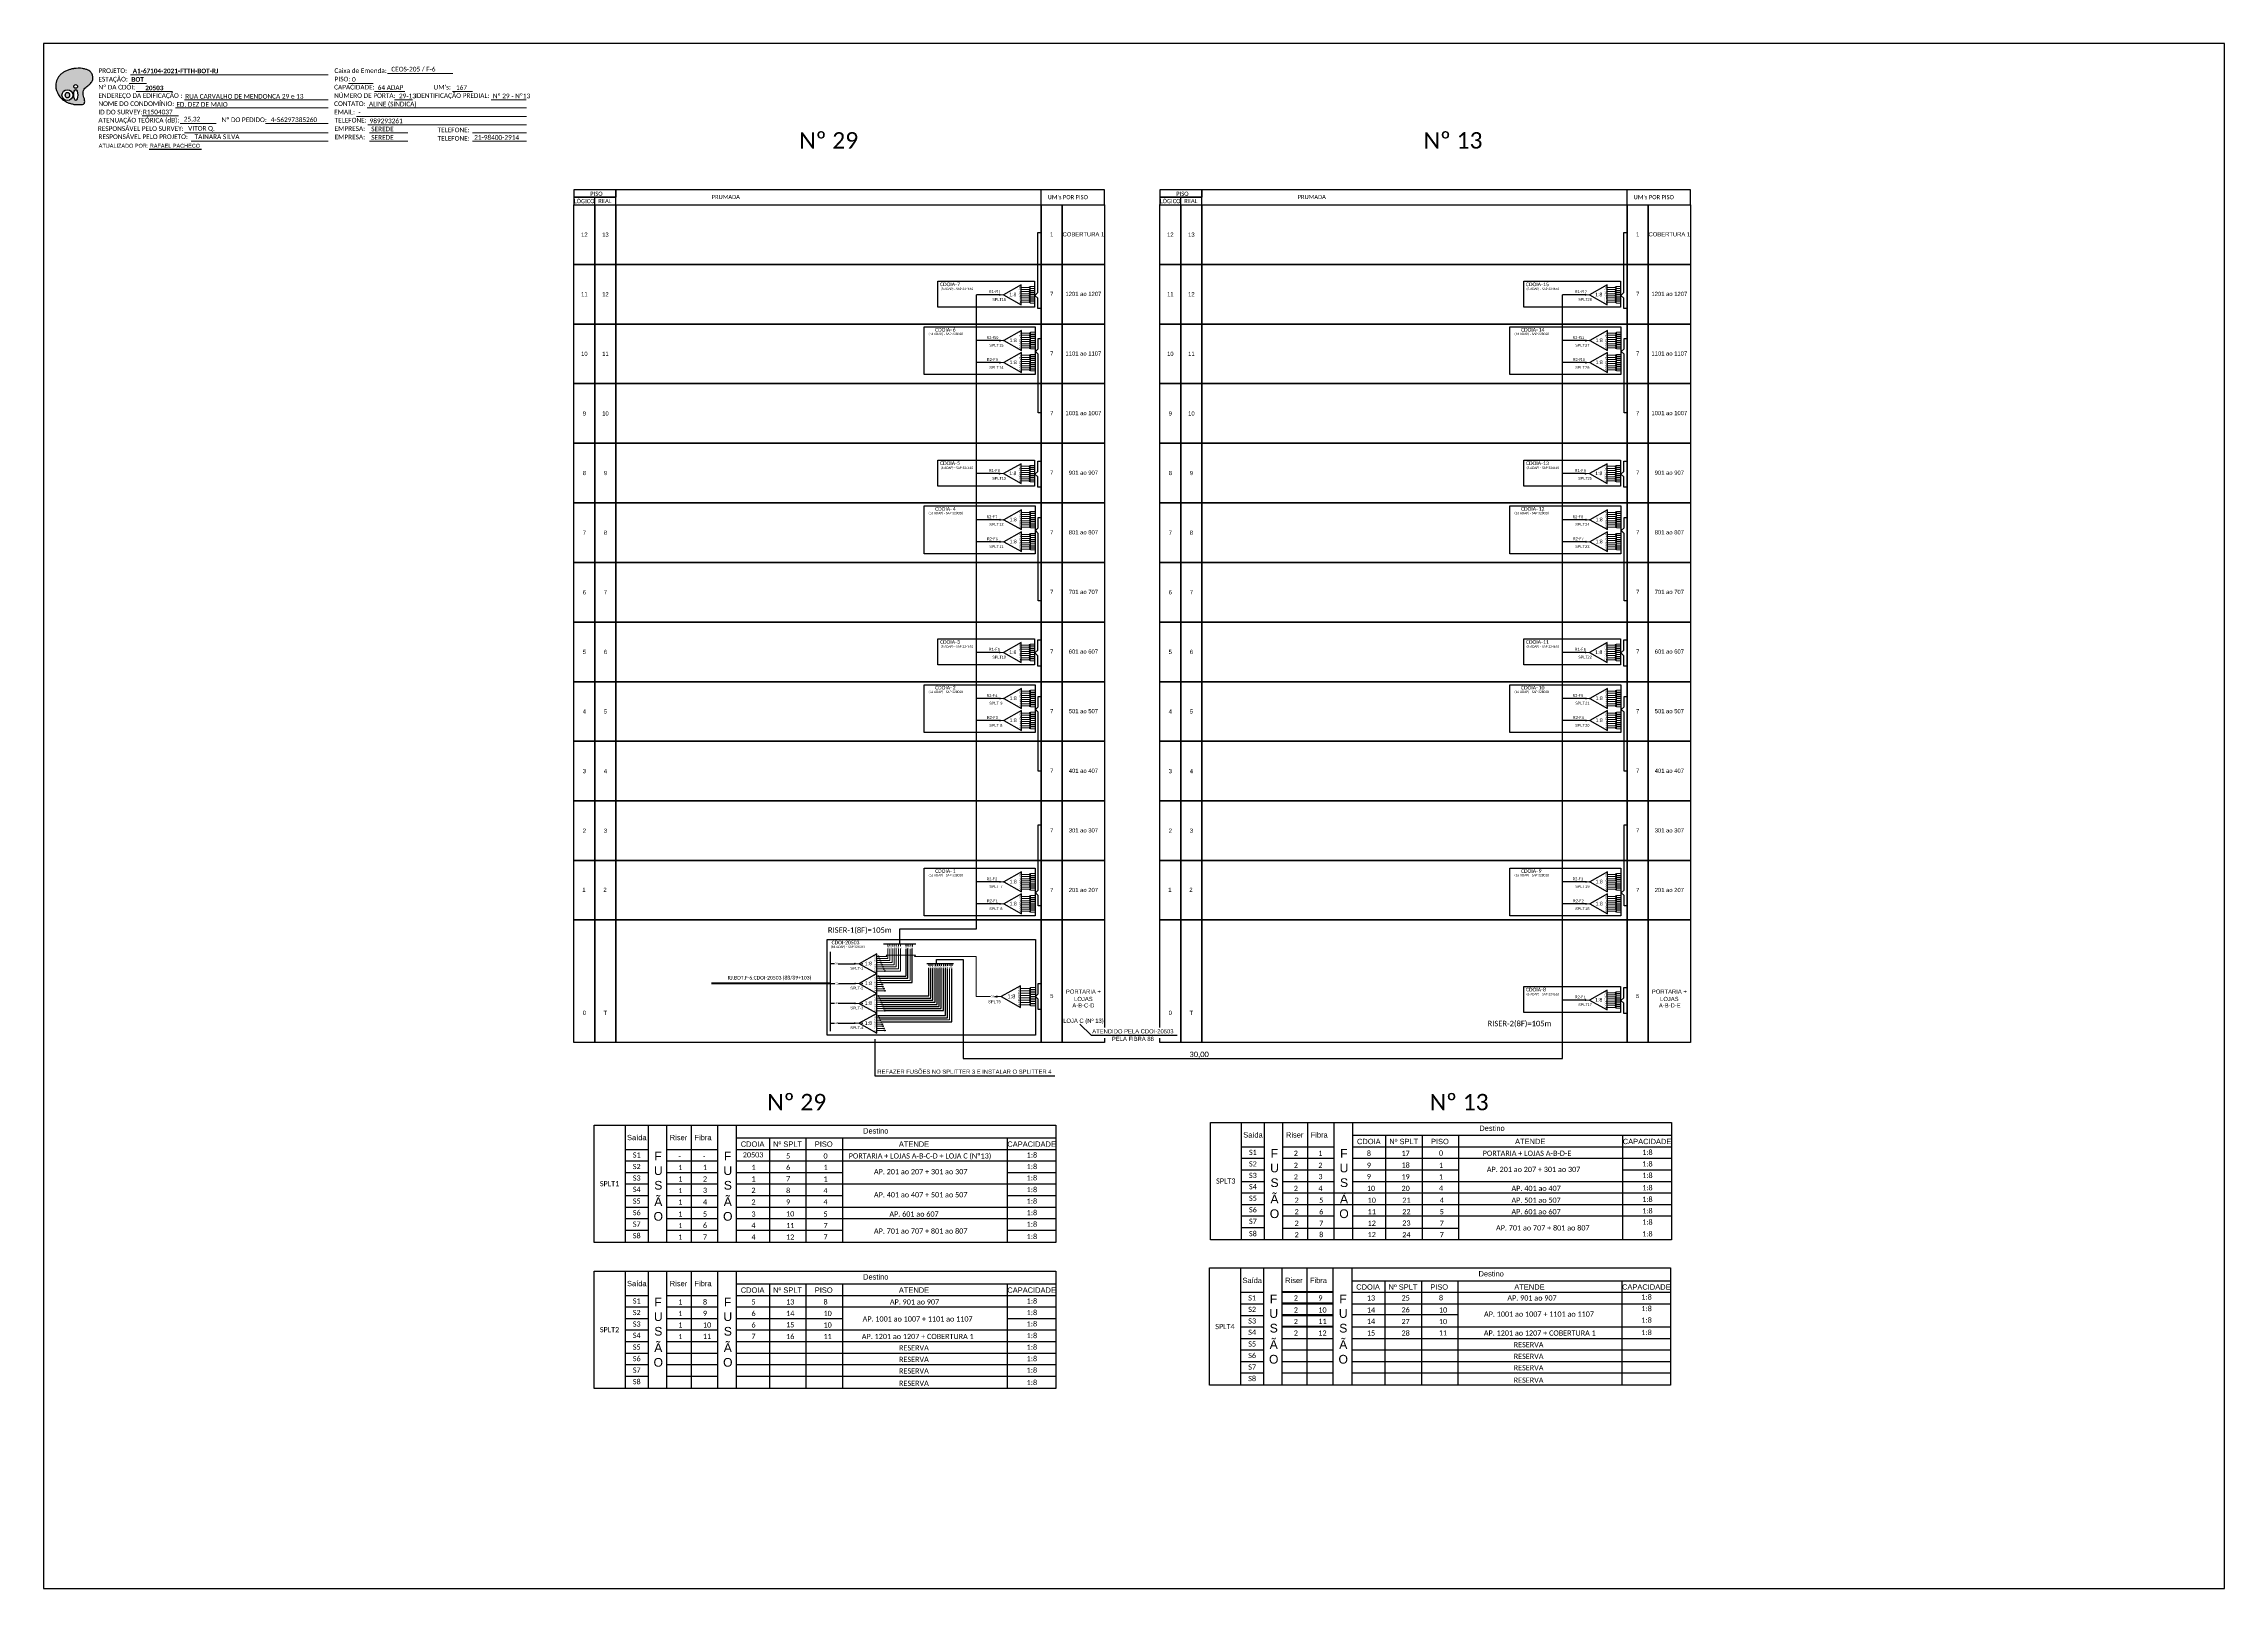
# Model space of a CAD drawing. Extents: x -89 to 2690, y 705 to 1299.
# Drawn here: x 1851 to 2690, y 705 to 1299 of the extents above; entities that cross this region are included whole.
import ezdxf
from ezdxf.enums import TextEntityAlignment as Align

# ---------------------------------------------------------------- set-up
doc = ezdxf.new("R2010")
doc.units = 0
doc.styles.add('ARIAL', font='arial.ttf')
doc.styles.get("Standard").update_dxf_attribs({"font": 'arial.ttf'})
doc.styles.add('WMF-Calibri0', font='calibri.ttf')
doc.styles.add('WMF-Calibri1', font='calibrib.ttf')
doc.dimstyles.get("Standard").update_dxf_attribs({"dimtxt": 0.18, "dimasz": 0.18, "dimexe": 0.18, "dimexo": 0.0625, "dimgap": 0.09, "dimtad": 0, "dimtih": 1, "dimtoh": 1, "dimdec": 4, "dimzin": 0, "dimdsep": 46, "dimtxsty": 'Standard', "dimcen": 0.09, "dimadec": 0, "dimazin": 0, "dimtfac": 1, "dimtdec": 4, "dimtofl": 0, "dimtmove": 0, "dimatfit": 3, "dimfxl": 0, "dimtolj": 1, "dimtzin": 0, "dimarcsym": 0})

# ---------------------------------------------------------------- blocks, each defined once
blk = doc.blocks.new('SPLITTER_')
blk.add_point((0, 0))
at = {"style": 'ARIAL', "flags": 4}
blk.add_attdef('SPLT', (0, -3.3), '', height=1.5, dxfattribs=at)
blk = doc.blocks.new('SPLT_1-8_DIV_DIR')
h = blk.add_hatch(color=3)
h.dxf.hatch_style = 1
edge = h.paths.add_edge_path()
edge.add_arc((12.8, 4), 0.242, 0, 360)
h = blk.add_hatch(color=3)
h.dxf.hatch_style = 1
edge = h.paths.add_edge_path()
edge.add_arc((13.3, 2.9), 0.242, 0, 360)
h = blk.add_hatch(color=3)
h.dxf.hatch_style = 1
edge = h.paths.add_edge_path()
edge.add_arc((13.8, 1.7), 0.242, 0, 360)
h = blk.add_hatch(color=3)
h.dxf.hatch_style = 1
edge = h.paths.add_edge_path()
edge.add_arc((14.3, 0.6), 0.242, 0, 360)
h = blk.add_hatch(color=3)
h.dxf.hatch_style = 1
edge = h.paths.add_edge_path()
edge.add_arc((14.8, -0.6), 0.242, 0, 360)
h = blk.add_hatch(color=3)
h.dxf.hatch_style = 1
edge = h.paths.add_edge_path()
edge.add_arc((15.3, -1.7), 0.242, 0, 360)
h = blk.add_hatch(color=3)
h.dxf.hatch_style = 1
edge = h.paths.add_edge_path()
edge.add_arc((15.8, -2.9), 0.242, 0, 360)
h = blk.add_hatch(color=3)
h.dxf.hatch_style = 1
edge = h.paths.add_edge_path()
edge.add_arc((16.3, -4), 0.242, 0, 360)
at = {"color": 1, "lineweight": 0}
blk.add_lwpolyline([(2.2, 0), (0, 0)], dxfattribs=at)
at = {"color": 1}
blk.add_lwpolyline([(11.9, 5.4), (2.2, 0), (11.9, -5.4), (11.9, 5.4)], dxfattribs=at)
at = {"color": 7, "lineweight": 0}
for points in [[(12.8, 4), (11.9, 4)], [(11.9, 2.9), (13.3, 2.9)], [(11.9, 1.7), (13.8, 1.7)], [(11.9, 0.6), (14.3, 0.6)], [(11.9, -0.6), (14.8, -0.6)], [(11.9, -1.7), (15.3, -1.7)], [(11.9, -2.9), (15.8, -2.9)], [(11.9, -4), (16.3, -4)]]:
    blk.add_lwpolyline(points, dxfattribs=at)
at = {"color": 3}
for centre in [(12.8, 4), (13.3, 2.9), (13.8, 1.7), (14.3, 0.6), (14.8, -0.6), (15.3, -1.7), (15.8, -2.9), (16.3, -4)]:
    blk.add_circle(centre, 0.242, dxfattribs=at)
at = {"color": 1, "style": 'ARIAL'}
for s, height, p in [('1:8', 2, (5.3, -0.9)), ('S1', 0.75, (10.5, 3.8)), ('S2', 0.75, (10.5, 2.6)), ('S3', 0.75, (10.5, 1.4)), ('S4', 0.75, (10.5, 0.2)), ('S5', 0.75, (10.5, -1)), ('S6', 0.75, (10.5, -2.1)), ('S7', 0.75, (10.5, -3.2)), ('S8', 0.75, (10.5, -4.4))]:
    blk.add_text(s, height=height, dxfattribs=at).set_placement(p)
blk = doc.blocks.new('OI')
h = blk.add_hatch(color=40)
edge = h.paths.add_edge_path()
edge.add_spline(control_points=[(4.35, -0.67), (3.92, -0.99), (3.26, -1.5), (2.81, -2.59), (2.9, -3.5), (3.06, -4.27), (3.31, -4.85), (3.37, -5.39), (3.4, -5.88), (3.2, -6.4), (2.54, -6.61), (1.65, -6.63), (0.55, -6.67), (-0.56, -6.42), (-1.61, -6.14), (-2.77, -5.61), (-3.92, -4.77), (-4.89, -3.7), (-5.34, -2.65), (-5.6, -1.94), (-5.85, -0.96), (-5.71, 0.47), (-5.1, 2.02), (-4.14, 3.02), (-3.3, 3.61), (-2.37, 4.16), (-1.36, 4.44), (-0.56, 4.7), (0.79, 4.85), (2.24, 4.97), (3.79, 4.57), (4.67, 4.21), (5.44, 3.65), (5.76, 2.99), (6.03, 2.21), (6.01, 1.46), (5.72, 0.64), (5.31, 0.08), (4.88, -0.38), (4.51, -0.55), (4.35, -0.67)], knot_values=[0, 0, 0, 0, 1.60434, 2.417191, 3.427595, 4.282808, 4.776746, 5.304182, 5.888771, 6.258406, 6.858137, 7.79129, 8.986195, 10.124242, 11.187857, 12.242908, 13.953784, 15.414161, 16.515391, 17.349188, 17.675853, 19.552021, 21.515531, 22.568638, 23.63245, 24.621084, 25.782718, 26.745347, 27.142653, 29.870543, 31.004649, 31.921532, 32.709589, 33.801391, 34.042471, 35.192333, 35.971461, 36.628871, 37.254359, 37.836911, 37.836911, 37.836911, 37.836911], degree=3, periodic=0)
h.paths.add_polyline_path([(1.13, -0.87, -1), (-0.04, -0.87, -1)], flags=16)
edge = h.paths.add_edge_path(flags=16)
edge.add_ellipse((0.56, -3.59), major_axis=(-0.02, 1.71), ratio=0.361305, start_angle=0, end_angle=360)
h.paths.add_polyline_path([(-0.36, -3.62, -1), (-3.8, -3.62, -1)], flags=16)
edge = h.paths.add_edge_path(flags=0)
edge.add_ellipse((-2.08, -3.62), major_axis=(0, 0.885), ratio=0.758294, start_angle=0, end_angle=360)
at = {"color": 40}
for centre, radius in [((-2.08, -3.62), 1.72), ((0.54, -0.87), 0.587)]:
    blk.add_circle(centre, radius, dxfattribs=at)
blk.add_ellipse((-2.08, -3.62), major_axis=(0, 0.885), ratio=0.758294, start_param=-3.141592653589792, end_param=3.141592653589792, dxfattribs=at)
blk.add_ellipse((0.56, -3.59), major_axis=(-0.02, 1.71), ratio=0.361305, dxfattribs=at)
at = {"color": 40, "start_tangent": (-0.800898, -0.598801), "end_tangent": (-0.800898, -0.598801)}
blk.add_spline([(4.35, -0.67), (3.2, -1.78), (2.9, -2.54), (2.92, -3.55), (3.12, -4.38), (3.28, -4.85), (3.37, -5.37), (3.35, -5.95), (3.2, -6.29), (2.66, -6.55), (1.73, -6.63), (0.54, -6.62), (-0.58, -6.41), (-1.6, -6.11), (-2.56, -5.67), (-3.95, -4.67), (-4.89, -3.56), (-5.37, -2.56), (-5.64, -1.78), (-5.72, -1.46), (-5.63, 0.42), (-4.84, 2.22), (-4.13, 2.99), (-3.27, 3.62), (-2.4, 4.09), (-1.3, 4.47), (-0.37, 4.72), (0.02, 4.77), (2.75, 4.8), (3.85, 4.53), (4.69, 4.16), (5.31, 3.68), (5.85, 2.73), (5.93, 2.5), (5.94, 1.35), (5.67, 0.62), (5.29, 0.08), (4.84, -0.36), (4.35, -0.67)], degree=3, dxfattribs=at)
blk = doc.blocks.new('CARIMBO')
at = {"color": 7, "lineweight": 0}
for points in [[(134.48, -16.3), (159.61, -16.3)], [(35.15, -20.06), (41.7, -20.06)], [(35.66, -16.79), (111.64, -16.79)], [(37.81, -23.14), (51.75, -23.14)], [(119.43, -20.02), (128.92, -20.02)], [(129.48, -23.14), (141.1, -23.14)], [(159.42, -23.14), (167.09, -23.14)], [(40.13, -32.55), (54.07, -32.55)], [(52.97, -29.48), (111.64, -29.48)], [(56.38, -26.37), (111.64, -26.37)], [(122.56, -32.72), (187.83, -32.72)], [(126.6, -29.48), (187.83, -29.48)], [(137.07, -26.37), (144.01, -26.37)], [(174.24, -26.37), (187.8, -26.37)], [(54.67, -35.52), (68.61, -35.52)], [(56.38, -39.07), (111.64, -39.07)], [(126.84, -35.96), (187.83, -35.96)], [(127.45, -39.07), (142.25, -39.07)], [(167.06, -39.07), (187.83, -39.07)], [(58.87, -42.31), (111.64, -42.31)], [(127.45, -42.31), (142.25, -42.31)], [(167.06, -42.31), (187.83, -42.31)]]:
    blk.add_lwpolyline(points, dxfattribs=at)
at = {"color": 7, "xscale": 1.213923925163967, "yscale": 1.213923925163967, "zscale": 1.213923925163967, "rotation": 0.1532896023949059}
blk.add_blockref('OI', (13.86, -20.16), dxfattribs=at)
at = {"color": 7, "lineweight": 0, "style": 'WMF-Calibri0'}
for s, height, p in [('PROJETO:', 1.793, (23.26, -16.04)), ('Caixa de Emenda:', 1.7927, (114.02, -16.04)), ('ESTAÇÃO:', 1.793, (23.26, -19.32)), ('ENDEREÇO DA EDIFICAÇÃO :', 1.7927, (23.26, -25.63)), ('Nº DA CDOI:', 1.7927, (23.26, -22.39)), ('CAPACIDADE:', 1.7927, (113.91, -22.39)), ('NÚMERO DE PORTA:', 1.7927, (113.91, -25.63)), ('PISO:', 1.793, (114.09, -19.28)), ('IDENTIFICAÇÃO PREDIAL:', 1.7927, (144.99, -25.63)), ("UM's:", 1.793, (152.15, -22.39)), ('ATENUAÇÃO TEÓRICA (dB):', 1.7927, (23.26, -35.09)), ('NOME DO CONDOMÍNIO:', 1.7927, (23.26, -28.74)), ('ID DO SURVEY:', 1.7927, (23.26, -31.97)), ('CONTATO:', 1.793, (113.91, -28.74)), ('EMAIL:', 1.793, (113.91, -31.97)), ('TELEFONE:', 1.793, (114.09, -35.09)), ('RESPONSÁVEL PELO SURVEY:', 1.7927, (23.02, -38.32)), ('RESPONSÁVEL PELO PROJETO:', 1.7927, (23.26, -41.44)), ('EMPRESA:', 1.793, (114.09, -38.32)), ('EMPRESA:', 1.793, (114.09, -41.56)), ('TELEFONE:', 1.793, (153.7, -38.83)), ('TELEFONE:', 1.793, (153.7, -42.06))]:
    blk.add_text(s, height=height, dxfattribs=at).set_placement(p)
at = {"color": 7, "lineweight": 0, "flags": 8}
for tag, p, style in [('PROJ', (36.46, -16.13), 'WMF-Calibri1'), ('CEOS-XX', (135.87, -15.46), 'WMF-Calibri0'), ('EST', (35.94, -19.41), 'WMF-Calibri1'), ('LOGRADOURO', (56.65, -25.91), 'WMF-Calibri0'), ('PISO_PTR', (120.78, -19.42), 'WMF-Calibri0'), ('CAPAC.', (130.66, -22.52), 'WMF-Calibri0'), ('N°', (138.85, -25.77), 'WMF-Calibri0'), ("UC'S", (160.78, -22.54), 'WMF-Calibri0'), ('N°PREDIO', (174.94, -25.77), 'WMF-Calibri0'), ('_ID_', (40.39, -31.94), 'WMF-Calibri0'), ('NOME_DO_COND.', (53.23, -29.02), 'WMF-Calibri0'), ('O_POTEN', (56.06, -34.68), 'WMF-Calibri0'), ('EMAIL', (123.26, -32.12), 'WMF-Calibri0'), ('NOME_DO_CONTATO', (127.3, -28.89), 'WMF-Calibri0'), ('RES_SURVEY', (57.78, -38.23), 'WMF-Calibri0'), ('RES_PROJ', (60.27, -41.47), 'WMF-Calibri0'), ('TELEFONE', (127.55, -35.36), 'WMF-Calibri0'), ('EMP_RESP_SURVEY', (128.16, -38.47), 'WMF-Calibri0'), ('EMP_RESP_PROJ', (128.16, -41.71), 'WMF-Calibri0'), ('CONT_RESP_SURVEY', (167.76, -38.47), 'WMF-Calibri0'), ('CONT_RESP_PROJ', (167.76, -41.71), 'WMF-Calibri0')]:
    blk.add_attdef(tag, p, '', height=1.79, dxfattribs=dict(at, style=style))
at = {"color": 7, "lineweight": 0, "style": 'WMF-Calibri1', "flags": 8}
blk.add_attdef("N° CDO'S", text='', height=1.79, dxfattribs=at).set_placement((44.78, -22.68), align=Align.CENTER)

msp = doc.modelspace()

# ---------------------------------------------------------------- hatches: boundary and pattern name
h = msp.add_hatch(color=0)
h.dxf.hatch_style = 1
edge = h.paths.add_edge_path()
edge.add_arc((2219.04, 1202.44), 0.179, 0, 360)
h = msp.add_hatch(color=0)
h.dxf.hatch_style = 1
edge = h.paths.add_edge_path()
edge.add_arc((2444.35, 1202.44), 0.179, 0, 360)
h = msp.add_hatch(color=0)
h.dxf.hatch_style = 1
edge = h.paths.add_edge_path()
edge.add_arc((2219.19, 1184.84), 0.179, 0, 360)
h = msp.add_hatch(color=0)
h.dxf.hatch_style = 1
edge = h.paths.add_edge_path()
edge.add_arc((2444.5, 1184.84), 0.179, 0, 360)
h = msp.add_hatch(color=0)
h.dxf.hatch_style = 1
edge = h.paths.add_edge_path()
edge.add_arc((2219.19, 1176.37), 0.179, 0, 360)
h = msp.add_hatch(color=0)
h.dxf.hatch_style = 1
edge = h.paths.add_edge_path()
edge.add_arc((2444.5, 1176.37), 0.179, 0, 360)
h = msp.add_hatch(color=0)
h.dxf.hatch_style = 1
edge = h.paths.add_edge_path()
edge.add_arc((2219.04, 1133.68), 0.179, 0, 360)
h = msp.add_hatch(color=0)
h.dxf.hatch_style = 1
edge = h.paths.add_edge_path()
edge.add_arc((2444.35, 1133.68), 0.179, 0, 360)
h = msp.add_hatch(color=256)
h.dxf.hatch_style = 1
edge = h.paths.add_edge_path()
edge.add_arc((2219.19, 1115.96), 0.179, 0, 360)
h = msp.add_hatch(color=0)
h.dxf.hatch_style = 1
edge = h.paths.add_edge_path()
edge.add_arc((2444.5, 1115.96), 0.179, 0, 360)
h = msp.add_hatch(color=0)
h.dxf.hatch_style = 1
edge = h.paths.add_edge_path()
edge.add_arc((2219.19, 1107.49), 0.179, 0, 360)
h = msp.add_hatch(color=0)
h.dxf.hatch_style = 1
edge = h.paths.add_edge_path()
edge.add_arc((2444.5, 1107.49), 0.179, 0, 360)
h = msp.add_hatch(color=0)
h.dxf.hatch_style = 1
edge = h.paths.add_edge_path()
edge.add_arc((2219.04, 1064.92), 0.179, 0, 360)
h = msp.add_hatch(color=0)
h.dxf.hatch_style = 1
edge = h.paths.add_edge_path()
edge.add_arc((2444.35, 1064.92), 0.179, 0, 360)
h = msp.add_hatch(color=0)
h.dxf.hatch_style = 1
edge = h.paths.add_edge_path()
edge.add_arc((2219.19, 1047.21), 0.179, 0, 360)
h = msp.add_hatch(color=0)
h.dxf.hatch_style = 1
edge = h.paths.add_edge_path()
edge.add_arc((2444.5, 1047.21), 0.179, 0, 360)
h = msp.add_hatch(color=0)
h.dxf.hatch_style = 1
edge = h.paths.add_edge_path()
edge.add_arc((2219.19, 1038.74), 0.179, 0, 360)
h = msp.add_hatch(color=0)
h.dxf.hatch_style = 1
edge = h.paths.add_edge_path()
edge.add_arc((2444.5, 1038.74), 0.179, 0, 360)
h = msp.add_hatch(color=0)
h.dxf.hatch_style = 1
edge = h.paths.add_edge_path()
edge.add_arc((2219.19, 976.71), 0.179, 0, 360)
h = msp.add_hatch(color=0)
h.dxf.hatch_style = 1
edge = h.paths.add_edge_path()
edge.add_arc((2444.5, 976.71), 0.179, 0, 360)
h = msp.add_hatch(color=0)
h.dxf.hatch_style = 1
edge = h.paths.add_edge_path()
edge.add_arc((2219.19, 968.24), 0.179, 0, 360)
h = msp.add_hatch(color=0)
h.dxf.hatch_style = 1
edge = h.paths.add_edge_path()
edge.add_arc((2444.5, 968.24), 0.179, 0, 360)
h = msp.add_hatch(color=256)
h.dxf.hatch_style = 1
edge = h.paths.add_edge_path()
edge.add_arc((2172.46, 948.06), 0.169, 0, 360)
h = msp.add_hatch(color=0)
h.dxf.hatch_style = 1
edge = h.paths.add_edge_path()
edge.add_arc((2163.36, 945.24), 0.169, 0, 360)
h = msp.add_hatch(color=256)
h.dxf.hatch_style = 1
edge = h.paths.add_edge_path()
edge.add_arc((2172.46, 940.44), 0.169, 0, 360)
h = msp.add_hatch(color=256)
h.dxf.hatch_style = 1
edge = h.paths.add_edge_path()
edge.add_arc((2172.81, 947.26), 0.169, 0, 360)
h = msp.add_hatch(color=256)
h.dxf.hatch_style = 1
edge = h.paths.add_edge_path()
edge.add_arc((2172.81, 939.63), 0.169, 0, 360)
h = msp.add_hatch(color=256)
h.dxf.hatch_style = 1
edge = h.paths.add_edge_path()
edge.add_arc((2173.16, 946.45), 0.169, 0, 360)
h = msp.add_hatch(color=256)
h.dxf.hatch_style = 1
edge = h.paths.add_edge_path()
edge.add_arc((2173.51, 945.64), 0.169, 0, 360)
h = msp.add_hatch(color=256)
h.dxf.hatch_style = 1
edge = h.paths.add_edge_path()
edge.add_arc((2173.86, 944.83), 0.169, 0, 360)
h = msp.add_hatch(color=256)
h.dxf.hatch_style = 1
edge = h.paths.add_edge_path()
edge.add_arc((2174.21, 944.03), 0.169, 0, 360)
h = msp.add_hatch(color=256)
h.dxf.hatch_style = 1
edge = h.paths.add_edge_path()
edge.add_arc((2174.56, 943.22), 0.169, 0, 360)
h = msp.add_hatch(color=256)
h.dxf.hatch_style = 1
edge = h.paths.add_edge_path()
edge.add_arc((2174.91, 942.41), 0.169, 0, 360)
h = msp.add_hatch(color=0)
h.dxf.hatch_style = 1
edge = h.paths.add_edge_path()
edge.add_arc((2163.52, 937.61), 0.169, 0, 360)
h = msp.add_hatch(color=3)
h.dxf.hatch_style = 1
edge = h.paths.add_edge_path()
edge.add_arc((2172.46, 932.81), 0.169, 0, 360)
h = msp.add_hatch(color=3)
h.dxf.hatch_style = 1
edge = h.paths.add_edge_path()
edge.add_arc((2172.81, 932), 0.169, 0, 360)
h = msp.add_hatch(color=256)
h.dxf.hatch_style = 1
edge = h.paths.add_edge_path()
edge.add_arc((2173.16, 938.82), 0.169, 0, 360)
h = msp.add_hatch(color=3)
h.dxf.hatch_style = 1
edge = h.paths.add_edge_path()
edge.add_arc((2173.16, 931.19), 0.169, 0, 360)
h = msp.add_hatch(color=256)
h.dxf.hatch_style = 1
edge = h.paths.add_edge_path()
edge.add_arc((2173.51, 938.01), 0.169, 0, 360)
h = msp.add_hatch(color=256)
h.dxf.hatch_style = 1
edge = h.paths.add_edge_path()
edge.add_arc((2173.86, 937.21), 0.169, 0, 360)
h = msp.add_hatch(color=256)
h.dxf.hatch_style = 1
edge = h.paths.add_edge_path()
edge.add_arc((2174.21, 936.4), 0.169, 0, 360)
h = msp.add_hatch(color=256)
h.dxf.hatch_style = 1
edge = h.paths.add_edge_path()
edge.add_arc((2174.56, 935.59), 0.169, 0, 360)
h = msp.add_hatch(color=256)
h.dxf.hatch_style = 1
edge = h.paths.add_edge_path()
edge.add_arc((2174.91, 934.79), 0.169, 0, 360)
h = msp.add_hatch(color=256)
h.dxf.hatch_style = 1
edge = h.paths.add_edge_path()
edge.add_arc((2217.99, 932.56), 0.197, 0, 360)
h = msp.add_hatch(color=0)
h.dxf.hatch_style = 1
edge = h.paths.add_edge_path()
edge.add_arc((2444.35, 931.26), 0.179, 0, 360)
h = msp.add_hatch(color=0)
h.dxf.hatch_style = 1
edge = h.paths.add_edge_path()
edge.add_arc((2163.36, 929.99), 0.169, 0, 360)
h = msp.add_hatch(color=3)
h.dxf.hatch_style = 1
edge = h.paths.add_edge_path()
edge.add_arc((2163.36, 922.36), 0.169, 0, 360)
h = msp.add_hatch(color=3)
h.dxf.hatch_style = 1
edge = h.paths.add_edge_path()
edge.add_arc((2173.51, 930.39), 0.169, 0, 360)
h = msp.add_hatch(color=3)
h.dxf.hatch_style = 1
edge = h.paths.add_edge_path()
edge.add_arc((2173.86, 929.58), 0.169, 0, 360)
h = msp.add_hatch(color=3)
h.dxf.hatch_style = 1
edge = h.paths.add_edge_path()
edge.add_arc((2174.21, 928.77), 0.169, 0, 360)
h = msp.add_hatch(color=3)
h.dxf.hatch_style = 1
edge = h.paths.add_edge_path()
edge.add_arc((2174.56, 927.97), 0.169, 0, 360)
h = msp.add_hatch(color=3)
h.dxf.hatch_style = 1
edge = h.paths.add_edge_path()
edge.add_arc((2174.91, 927.16), 0.169, 0, 360)

# ---------------------------------------------------------------- linework, layer by layer
for p, q in [((2210.21, 958.65), (2210.21, 1202.44)), ((2435.53, 908.76), (2435.53, 1202.44)), ((2180.65, 952.9), (2180.65, 958.65)), ((2180.65, 958.65), (2210.21, 958.65)), ((2194.76, 946.79), (2205.1, 946.79)), ((2194.76, 945.27), (2194.76, 946.79)), ((2205.1, 946.79), (2205.1, 908.76)), ((2205.1, 908.76), (2435.53, 908.76)), ((2063.15, 883.17), (2240.74, 883.17)), ((2063.15, 838.05), (2063.15, 883.17)), ((2075.06, 883.17), (2075.06, 838.05)), ((2083.86, 883.17), (2083.86, 838.05)), ((2091.08, 838.05), (2091.08, 883.17)), ((2100.52, 883.17), (2100.52, 838.05)), ((2110.59, 883.17), (2110.59, 838.05)), ((2117.82, 883.17), (2117.82, 838.05)), ((2240.74, 883.17), (2240.74, 838.05)), ((2300.1, 884.19), (2477.39, 884.19)), ((2300.1, 839.06), (2300.1, 884.19)), ((2312, 884.19), (2312, 839.06)), ((2320.8, 884.19), (2320.8, 839.06)), ((2328.03, 839.06), (2328.03, 884.19)), ((2337.47, 884.19), (2337.47, 839.06)), ((2347.54, 884.19), (2347.54, 839.06)), ((2354.77, 884.19), (2354.77, 839.06)), ((2477.39, 884.19), (2477.39, 839.06)), ((2075.06, 873.82), (2083.86, 873.82)), ((2091.08, 873.82), (2110.59, 873.82)), ((2117.82, 878.25), (2240.74, 878.25)), ((2117.82, 873.82), (2240.74, 873.82)), ((2130.56, 878.25), (2130.56, 838.05)), ((2144.6, 878.25), (2144.6, 838.05)), ((2158.61, 878.25), (2158.61, 838.05)), ((2221.99, 878.25), (2221.99, 838.05)), ((2312, 874.83), (2320.8, 874.83)), ((2328.03, 874.83), (2347.54, 874.83)), ((2354.77, 879.26), (2477.39, 879.26)), ((2354.77, 874.83), (2477.39, 874.83)), ((2367.51, 879.26), (2367.51, 839.06)), ((2381.54, 879.26), (2381.54, 839.06)), ((2395.56, 879.26), (2395.56, 839.06)), ((2458.64, 879.26), (2458.64, 839.06)), ((2075.06, 869.38), (2083.86, 869.38)), ((2075.06, 864.95), (2083.86, 864.95)), ((2091.08, 869.38), (2110.59, 869.38)), ((2091.08, 864.95), (2110.59, 864.95)), ((2117.82, 869.38), (2240.74, 869.38)), ((2117.82, 864.95), (2158.61, 864.95)), ((2221.99, 864.95), (2240.74, 864.95)), ((2312, 870.4), (2320.8, 870.4)), ((2312, 870.4), (2320.51, 870.4)), ((2312, 865.97), (2320.8, 865.97)), ((2312, 865.97), (2320.51, 865.97)), ((2328.03, 870.4), (2347.54, 870.4)), ((2328.03, 870.4), (2347.24, 870.4)), ((2328.03, 865.97), (2347.54, 865.97)), ((2328.03, 865.97), (2347.24, 865.97)), ((2354.77, 870.4), (2477.39, 870.4)), ((2354.77, 870.4), (2477.39, 870.4)), ((2354.77, 865.97), (2395.56, 865.97)), ((2354.77, 865.97), (2395.26, 865.97)), ((2458.64, 865.97), (2477.39, 865.97)), ((2458.64, 865.97), (2477.39, 865.97)), ((2075.06, 860.52), (2083.86, 860.52)), ((2075.06, 856.09), (2083.86, 856.09)), ((2091.08, 860.52), (2110.59, 860.52)), ((2091.08, 856.09), (2110.59, 856.09)), ((2117.82, 860.52), (2240.74, 860.52)), ((2117.82, 856.09), (2158.61, 856.09)), ((2221.99, 856.09), (2240.74, 856.09)), ((2312, 861.54), (2320.8, 861.54)), ((2312, 861.54), (2320.51, 861.54)), ((2312, 857.11), (2320.8, 857.11)), ((2328.03, 861.54), (2347.54, 861.54)), ((2328.03, 861.54), (2347.24, 861.54)), ((2328.03, 857.11), (2477.39, 857.11)), ((2354.77, 861.54), (2477.39, 861.54)), ((2458.64, 861.54), (2477.39, 861.54)), ((2075.06, 851.66), (2083.86, 851.66)), ((2075.06, 847.23), (2083.86, 847.23)), ((2091.08, 851.66), (2110.59, 851.66)), ((2091.08, 847.23), (2110.59, 847.23)), ((2117.82, 851.66), (2240.74, 851.66)), ((2117.82, 847.23), (2240.74, 847.23)), ((2312, 852.68), (2320.8, 852.68)), ((2312, 848.24), (2320.8, 848.24)), ((2328.03, 852.68), (2477.39, 852.68)), ((2328.03, 848.24), (2347.54, 848.24)), ((2354.77, 848.24), (2458.64, 848.24)), ((2458.64, 848.24), (2477.39, 848.24)), ((2075.06, 842.8), (2083.86, 842.8)), ((2091.08, 842.8), (2110.59, 842.8)), ((2117.82, 842.8), (2158.61, 842.8)), ((2221.99, 842.8), (2240.74, 842.8)), ((2477.39, 839.06), (2300.1, 839.06)), ((2312, 843.81), (2320.8, 843.81)), ((2328.03, 843.49), (2395.56, 843.49)), ((2240.74, 838.05), (2063.15, 838.05)), ((2063.15, 827.04), (2240.74, 827.04)), ((2063.15, 781.91), (2063.15, 827.04)), ((2075.06, 827.04), (2075.06, 781.91)), ((2083.86, 827.04), (2083.86, 781.91)), ((2091.08, 781.91), (2091.08, 827.04)), ((2100.52, 827.04), (2100.52, 781.91)), ((2110.59, 827.04), (2110.59, 781.91)), ((2117.82, 827.04), (2117.82, 781.91)), ((2117.82, 822.11), (2240.74, 822.11)), ((2130.56, 822.11), (2130.56, 781.91)), ((2144.6, 822.11), (2144.6, 781.91)), ((2158.61, 822.11), (2158.61, 781.91)), ((2221.99, 822.11), (2221.99, 781.91)), ((2240.74, 827.04), (2240.74, 781.91)), ((2299.8, 828.23), (2477.1, 828.23)), ((2299.8, 783.11), (2299.8, 828.23)), ((2311.71, 828.23), (2311.71, 783.11)), ((2320.51, 828.23), (2320.51, 783.11)), ((2327.74, 783.11), (2327.74, 828.23)), ((2337.18, 828.23), (2337.18, 783.11)), ((2347.24, 828.23), (2347.24, 783.11)), ((2354.48, 828.23), (2354.48, 783.11)), ((2354.48, 823.31), (2477.1, 823.31)), ((2367.21, 823.31), (2367.21, 783.11)), ((2381.25, 823.31), (2381.25, 783.11)), ((2395.26, 823.31), (2395.26, 783.11)), ((2458.35, 823.31), (2458.35, 783.11)), ((2477.1, 828.23), (2477.1, 783.11)), ((2075.06, 817.68), (2083.86, 817.68)), ((2091.08, 817.68), (2110.59, 817.68)), ((2117.82, 817.68), (2240.74, 817.68)), ((2311.71, 818.88), (2320.51, 818.88)), ((2311.71, 814.45), (2320.51, 814.45)), ((2327.74, 819.2), (2347.24, 819.2)), ((2327.74, 818.88), (2347.24, 818.88)), ((2327.74, 814.77), (2347.24, 814.77)), ((2327.74, 814.45), (2347.24, 814.45)), ((2354.48, 818.88), (2477.1, 818.88)), ((2354.48, 814.45), (2477.1, 814.45)), ((2075.06, 813.25), (2083.86, 813.25)), ((2075.06, 808.82), (2083.86, 808.82)), ((2091.08, 813.25), (2110.59, 813.25)), ((2091.08, 808.82), (2110.59, 808.82)), ((2117.82, 813.25), (2240.74, 813.25)), ((2117.82, 808.82), (2158.61, 808.82)), ((2221.99, 808.82), (2240.74, 808.82)), ((2311.71, 810.01), (2320.51, 810.01)), ((2311.71, 805.58), (2320.51, 805.58)), ((2327.74, 810.33), (2347.24, 810.33)), ((2327.74, 810.01), (2347.24, 810.01)), ((2327.74, 805.9), (2347.24, 805.9)), ((2327.74, 805.58), (2347.24, 805.58)), ((2354.48, 810.33), (2395.26, 810.33)), ((2354.48, 805.58), (2458.35, 805.58)), ((2458.35, 805.58), (2477.1, 805.58)), ((2075.06, 804.39), (2083.86, 804.39)), ((2075.06, 799.96), (2083.86, 799.96)), ((2091.08, 804.39), (2110.59, 804.39)), ((2091.08, 799.96), (2110.59, 799.96)), ((2117.82, 804.39), (2240.74, 804.39)), ((2117.82, 799.96), (2240.74, 799.96)), ((2311.71, 801.15), (2320.51, 801.15)), ((2311.71, 796.72), (2320.51, 796.72)), ((2327.74, 801.15), (2347.24, 801.15)), ((2327.74, 796.72), (2347.24, 796.72)), ((2354.48, 801.15), (2477.1, 801.15)), ((2354.48, 796.72), (2477.1, 796.72)), ((2075.06, 795.52), (2083.86, 795.52)), ((2075.06, 791.09), (2083.86, 791.09)), ((2091.08, 795.52), (2110.59, 795.52)), ((2091.08, 791.09), (2110.59, 791.09)), ((2117.82, 795.52), (2240.74, 795.52)), ((2117.82, 791.09), (2221.99, 791.09)), ((2221.99, 791.09), (2240.74, 791.09)), ((2311.71, 792.29), (2320.51, 792.29)), ((2327.74, 792.29), (2347.24, 792.29)), ((2354.48, 792.29), (2458.35, 792.29)), ((2458.35, 792.29), (2477.1, 792.29)), ((2240.74, 781.91), (2063.15, 781.91)), ((2075.06, 786.66), (2083.86, 786.66)), ((2091.08, 786.66), (2110.59, 786.66)), ((2117.82, 786.66), (2240.74, 786.66)), ((2477.1, 783.11), (2299.8, 783.11)), ((2311.71, 787.86), (2320.51, 787.86)), ((2327.74, 787.86), (2347.24, 787.86)), ((2354.48, 787.86), (2477.1, 787.86))]:
    msp.add_line(p, q)
for points in [[(1851.46, 705.02), (2690.02, 705.02), (2690.02, 1299.02), (1851.46, 1299.02), (1851.46, 705.02)], [(1892.1, 1258.4), (1912.13, 1258.4)], [(2071.54, 1237.04), (2259.4, 1237.04), (2259.4, 1242.8), (2071.54, 1242.8), (2071.54, 1242.8), (2071.54, 1239.92)], [(2235.07, 1237.04), (2235.07, 1242.8)], [(2296.86, 1237.04), (2484.71, 1237.04), (2484.71, 1242.8), (2296.86, 1242.8), (2296.86, 1242.8), (2296.86, 1239.92)], [(2460.39, 1237.04), (2460.39, 1242.8)], [(2063.44, 1237.04), (2063.44, 1239.92)], [(2288.76, 1237.04), (2288.76, 1239.92)], [(2227.51, 1188.65), (2220.74, 1184.84), (2227.51, 1181.02), (2227.51, 1188.65)], [(2227.51, 1180.19), (2220.74, 1176.37), (2227.51, 1172.56), (2227.51, 1180.19)], [(2227.36, 1137.5), (2220.59, 1133.68), (2227.36, 1129.87), (2227.36, 1137.5)], [(2227.51, 1119.77), (2220.74, 1115.96), (2227.51, 1112.14), (2227.51, 1119.77)], [(2452.82, 1119.77), (2446.06, 1115.96), (2452.82, 1112.14), (2452.82, 1119.77)], [(2227.51, 1111.31), (2220.74, 1107.49), (2227.51, 1103.68), (2227.51, 1111.31)], [(2452.82, 1111.31), (2446.06, 1107.49), (2452.82, 1103.68), (2452.82, 1111.31)], [(2227.36, 1068.74), (2220.59, 1064.92), (2227.36, 1061.11), (2227.36, 1068.74)], [(2174.47, 952.9), (2186.83, 952.9)], [(2191.03, 945.27), (2201.27, 945.27)], [(2227.15, 936.75), (2219.7, 932.56), (2227.15, 928.36), (2227.15, 936.75)], [(2452.67, 935.07), (2445.91, 931.26), (2452.67, 927.44), (2452.67, 935.07)]]:
    msp.add_lwpolyline(points)
at = {"color": 7, "lineweight": 0}
for points in [[(1936.76, 1268.26), (1960.91, 1268.26)], [(2172.46, 948.06), (2171.84, 948.06)], [(2171.84, 947.26), (2172.81, 947.26)], [(2171.84, 946.45), (2173.16, 946.45)], [(2171.84, 945.64), (2173.51, 945.64)], [(2171.84, 944.83), (2173.86, 944.83)], [(2171.84, 944.03), (2174.21, 944.03)], [(2171.84, 943.22), (2174.56, 943.22)], [(2171.84, 942.41), (2174.91, 942.41)], [(2172.46, 940.44), (2171.84, 940.44)], [(2171.84, 939.63), (2172.81, 939.63)], [(2171.84, 938.82), (2173.16, 938.82)], [(2171.84, 938.01), (2173.51, 938.01)], [(2171.84, 937.21), (2173.86, 937.21)], [(2171.84, 936.4), (2174.21, 936.4)], [(2171.84, 935.59), (2174.56, 935.59)], [(2171.84, 934.79), (2174.91, 934.79)], [(2172.46, 932.81), (2171.84, 932.81)], [(2171.84, 932), (2172.81, 932)], [(2171.84, 931.19), (2173.16, 931.19)], [(2171.84, 930.39), (2173.51, 930.39)], [(2171.84, 929.58), (2173.86, 929.58)], [(2171.84, 928.77), (2174.21, 928.77)], [(2171.84, 927.97), (2174.56, 927.97)], [(2171.84, 927.16), (2174.91, 927.16)]]:
    msp.add_lwpolyline(points, dxfattribs=at)
for points in [[(2055.34, 1239.92), (2071.54, 1239.92), (2071.54, 1242.8), (2055.34, 1242.8)], [(2280.65, 1239.92), (2296.86, 1239.92), (2296.86, 1242.8), (2280.65, 1242.8)], [(2055.34, 1237.04), (2071.54, 1237.04), (2071.54, 1239.92), (2055.34, 1239.92)], [(2280.65, 1237.04), (2296.86, 1237.04), (2296.86, 1239.92), (2280.65, 1239.92)]]:
    msp.add_lwpolyline(points, close=True)
at = {"color": 7}
for points in [[(2055.34, 1237.04), (2063.44, 1237.04), (2063.44, 1214.12), (2055.34, 1214.12)], [(2063.44, 1237.04), (2071.54, 1237.04), (2071.54, 1214.12), (2063.44, 1214.12)], [(2071.54, 1237.04), (2235.07, 1237.04), (2235.07, 1214.12), (2071.54, 1214.12)], [(2235.07, 1237.04), (2243.18, 1237.04), (2243.18, 1214.12), (2235.07, 1214.12)], [(2243.18, 1237.04), (2259.38, 1237.04), (2259.38, 1214.12), (2243.18, 1214.12)], [(2280.65, 1237.04), (2288.76, 1237.04), (2288.76, 1214.12), (2280.65, 1214.12)], [(2288.76, 1237.04), (2296.86, 1237.04), (2296.86, 1214.12), (2288.76, 1214.12)], [(2296.86, 1237.04), (2460.39, 1237.04), (2460.39, 1214.12), (2296.86, 1214.12)], [(2460.39, 1237.04), (2468.49, 1237.04), (2468.49, 1214.12), (2460.39, 1214.12)], [(2468.49, 1237.04), (2484.69, 1237.04), (2484.69, 1214.12), (2468.49, 1214.12)], [(2055.34, 1214.12), (2063.44, 1214.12), (2063.44, 1191.2), (2055.34, 1191.2)], [(2063.44, 1214.12), (2071.54, 1214.12), (2071.54, 1191.2), (2063.44, 1191.2)], [(2071.54, 1214.12), (2235.07, 1214.12), (2235.07, 1191.2), (2071.54, 1191.2)], [(2235.07, 1214.12), (2243.18, 1214.12), (2243.18, 1191.2), (2235.07, 1191.2)], [(2243.18, 1214.12), (2259.38, 1214.12), (2259.38, 1191.2), (2243.18, 1191.2)], [(2280.65, 1214.12), (2288.76, 1214.12), (2288.76, 1191.2), (2280.65, 1191.2)], [(2288.76, 1214.12), (2296.86, 1214.12), (2296.86, 1191.2), (2288.76, 1191.2)], [(2296.86, 1214.12), (2460.39, 1214.12), (2460.39, 1191.2), (2296.86, 1191.2)], [(2460.39, 1214.12), (2468.49, 1214.12), (2468.49, 1191.2), (2460.39, 1191.2)], [(2468.49, 1214.12), (2484.69, 1214.12), (2484.69, 1191.2), (2468.49, 1191.2)], [(2055.34, 1191.2), (2063.44, 1191.2), (2063.44, 1168.28), (2055.34, 1168.28)], [(2063.44, 1191.2), (2071.54, 1191.2), (2071.54, 1168.28), (2063.44, 1168.28)], [(2071.54, 1191.2), (2235.07, 1191.2), (2235.07, 1168.28), (2071.54, 1168.28)], [(2235.07, 1191.2), (2243.18, 1191.2), (2243.18, 1168.28), (2235.07, 1168.28)], [(2243.18, 1191.2), (2259.38, 1191.2), (2259.38, 1168.28), (2243.18, 1168.28)], [(2280.65, 1191.2), (2288.76, 1191.2), (2288.76, 1168.28), (2280.65, 1168.28)], [(2288.76, 1191.2), (2296.86, 1191.2), (2296.86, 1168.28), (2288.76, 1168.28)], [(2296.86, 1191.2), (2460.39, 1191.2), (2460.39, 1168.28), (2296.86, 1168.28)], [(2460.39, 1191.2), (2468.49, 1191.2), (2468.49, 1168.28), (2460.39, 1168.28)], [(2468.49, 1191.2), (2484.69, 1191.2), (2484.69, 1168.28), (2468.49, 1168.28)], [(2055.34, 1168.28), (2063.44, 1168.28), (2063.44, 1145.36), (2055.34, 1145.36)], [(2063.44, 1168.28), (2071.54, 1168.28), (2071.54, 1145.36), (2063.44, 1145.36)], [(2071.54, 1168.28), (2235.07, 1168.28), (2235.07, 1145.36), (2071.54, 1145.36)], [(2235.07, 1168.28), (2243.18, 1168.28), (2243.18, 1145.36), (2235.07, 1145.36)], [(2243.18, 1168.28), (2259.38, 1168.28), (2259.38, 1145.36), (2243.18, 1145.36)], [(2280.65, 1168.28), (2288.76, 1168.28), (2288.76, 1145.36), (2280.65, 1145.36)], [(2288.76, 1168.28), (2296.86, 1168.28), (2296.86, 1145.36), (2288.76, 1145.36)], [(2296.86, 1168.28), (2460.39, 1168.28), (2460.39, 1145.36), (2296.86, 1145.36)], [(2460.39, 1168.28), (2468.49, 1168.28), (2468.49, 1145.36), (2460.39, 1145.36)], [(2468.49, 1168.28), (2484.69, 1168.28), (2484.69, 1145.36), (2468.49, 1145.36)], [(2055.34, 1145.36), (2063.44, 1145.36), (2063.44, 1122.44), (2055.34, 1122.44)], [(2063.44, 1145.36), (2071.54, 1145.36), (2071.54, 1122.44), (2063.44, 1122.44)], [(2071.54, 1145.36), (2235.07, 1145.36), (2235.07, 1122.44), (2071.54, 1122.44)], [(2235.07, 1145.36), (2243.18, 1145.36), (2243.18, 1122.44), (2235.07, 1122.44)], [(2243.18, 1145.36), (2259.38, 1145.36), (2259.38, 1122.44), (2243.18, 1122.44)], [(2280.65, 1145.36), (2288.76, 1145.36), (2288.76, 1122.44), (2280.65, 1122.44)], [(2288.76, 1145.36), (2296.86, 1145.36), (2296.86, 1122.44), (2288.76, 1122.44)], [(2296.86, 1145.36), (2460.39, 1145.36), (2460.39, 1122.44), (2296.86, 1122.44)], [(2460.39, 1145.36), (2468.49, 1145.36), (2468.49, 1122.44), (2460.39, 1122.44)], [(2468.49, 1145.36), (2484.69, 1145.36), (2484.69, 1122.44), (2468.49, 1122.44)], [(2055.34, 1122.44), (2063.44, 1122.44), (2063.44, 1099.51), (2055.34, 1099.51)], [(2063.44, 1122.44), (2071.54, 1122.44), (2071.54, 1099.51), (2063.44, 1099.51)], [(2071.54, 1122.44), (2235.07, 1122.44), (2235.07, 1099.51), (2071.54, 1099.51)], [(2235.07, 1122.44), (2243.18, 1122.44), (2243.18, 1099.51), (2235.07, 1099.51)], [(2243.18, 1122.44), (2259.38, 1122.44), (2259.38, 1099.51), (2243.18, 1099.51)], [(2280.65, 1122.44), (2288.76, 1122.44), (2288.76, 1099.51), (2280.65, 1099.51)], [(2288.76, 1122.44), (2296.86, 1122.44), (2296.86, 1099.51), (2288.76, 1099.51)], [(2296.86, 1122.44), (2460.39, 1122.44), (2460.39, 1099.51), (2296.86, 1099.51)], [(2460.39, 1122.44), (2468.49, 1122.44), (2468.49, 1099.51), (2460.39, 1099.51)], [(2468.49, 1122.44), (2484.69, 1122.44), (2484.69, 1099.51), (2468.49, 1099.51)], [(2055.34, 1099.51), (2063.44, 1099.51), (2063.44, 1076.59), (2055.34, 1076.59)], [(2063.44, 1099.51), (2071.54, 1099.51), (2071.54, 1076.59), (2063.44, 1076.59)], [(2071.54, 1099.51), (2235.07, 1099.51), (2235.07, 1076.59), (2071.54, 1076.59)], [(2235.07, 1099.51), (2243.18, 1099.51), (2243.18, 1076.59), (2235.07, 1076.59)], [(2243.18, 1099.51), (2259.38, 1099.51), (2259.38, 1076.59), (2243.18, 1076.59)], [(2280.65, 1099.51), (2288.76, 1099.51), (2288.76, 1076.59), (2280.65, 1076.59)], [(2288.76, 1099.51), (2296.86, 1099.51), (2296.86, 1076.59), (2288.76, 1076.59)], [(2296.86, 1099.51), (2460.39, 1099.51), (2460.39, 1076.59), (2296.86, 1076.59)], [(2460.39, 1099.51), (2468.49, 1099.51), (2468.49, 1076.59), (2460.39, 1076.59)], [(2468.49, 1099.51), (2484.69, 1099.51), (2484.69, 1076.59), (2468.49, 1076.59)], [(2055.34, 1076.59), (2063.44, 1076.59), (2063.44, 1053.67), (2055.34, 1053.67)], [(2063.44, 1076.59), (2071.54, 1076.59), (2071.54, 1053.67), (2063.44, 1053.67)], [(2071.54, 1076.59), (2235.07, 1076.59), (2235.07, 1053.67), (2071.54, 1053.67)], [(2235.07, 1076.59), (2243.18, 1076.59), (2243.18, 1053.67), (2235.07, 1053.67)], [(2243.18, 1076.59), (2259.38, 1076.59), (2259.38, 1053.67), (2243.18, 1053.67)], [(2280.65, 1076.59), (2288.76, 1076.59), (2288.76, 1053.67), (2280.65, 1053.67)], [(2288.76, 1076.59), (2296.86, 1076.59), (2296.86, 1053.67), (2288.76, 1053.67)], [(2296.86, 1076.59), (2460.39, 1076.59), (2460.39, 1053.67), (2296.86, 1053.67)], [(2460.39, 1076.59), (2468.49, 1076.59), (2468.49, 1053.67), (2460.39, 1053.67)], [(2468.49, 1076.59), (2484.69, 1076.59), (2484.69, 1053.67), (2468.49, 1053.67)], [(2055.34, 1053.67), (2063.44, 1053.67), (2063.44, 1030.75), (2055.34, 1030.75)], [(2063.44, 1053.67), (2071.54, 1053.67), (2071.54, 1030.75), (2063.44, 1030.75)], [(2071.54, 1053.67), (2235.07, 1053.67), (2235.07, 1030.75), (2071.54, 1030.75)], [(2235.07, 1053.67), (2243.18, 1053.67), (2243.18, 1030.75), (2235.07, 1030.75)], [(2243.18, 1053.67), (2259.38, 1053.67), (2259.38, 1030.75), (2243.18, 1030.75)], [(2280.65, 1053.67), (2288.76, 1053.67), (2288.76, 1030.75), (2280.65, 1030.75)], [(2288.76, 1053.67), (2296.86, 1053.67), (2296.86, 1030.75), (2288.76, 1030.75)], [(2296.86, 1053.67), (2460.39, 1053.67), (2460.39, 1030.75), (2296.86, 1030.75)], [(2460.39, 1053.67), (2468.49, 1053.67), (2468.49, 1030.75), (2460.39, 1030.75)], [(2468.49, 1053.67), (2484.69, 1053.67), (2484.69, 1030.75), (2468.49, 1030.75)], [(2055.34, 1030.75), (2063.44, 1030.75), (2063.44, 1007.83), (2055.34, 1007.83)], [(2063.44, 1030.75), (2071.54, 1030.75), (2071.54, 1007.83), (2063.44, 1007.83)], [(2071.54, 1030.75), (2235.07, 1030.75), (2235.07, 1007.83), (2071.54, 1007.83)], [(2235.07, 1030.75), (2243.18, 1030.75), (2243.18, 1007.83), (2235.07, 1007.83)], [(2243.18, 1030.75), (2259.38, 1030.75), (2259.38, 1007.83), (2243.18, 1007.83)], [(2280.65, 1030.75), (2288.76, 1030.75), (2288.76, 1007.83), (2280.65, 1007.83)], [(2288.76, 1030.75), (2296.86, 1030.75), (2296.86, 1007.83), (2288.76, 1007.83)], [(2296.86, 1030.75), (2460.39, 1030.75), (2460.39, 1007.83), (2296.86, 1007.83)], [(2460.39, 1030.75), (2468.49, 1030.75), (2468.49, 1007.83), (2460.39, 1007.83)], [(2468.49, 1030.75), (2484.69, 1030.75), (2484.69, 1007.83), (2468.49, 1007.83)], [(2055.34, 1007.83), (2063.44, 1007.83), (2063.44, 984.91), (2055.34, 984.91)], [(2063.44, 1007.83), (2071.54, 1007.83), (2071.54, 984.91), (2063.44, 984.91)], [(2071.54, 1007.83), (2235.07, 1007.83), (2235.07, 984.91), (2071.54, 984.91)], [(2235.07, 1007.83), (2243.18, 1007.83), (2243.18, 984.91), (2235.07, 984.91)], [(2243.18, 1007.83), (2259.38, 1007.83), (2259.38, 984.91), (2243.18, 984.91)], [(2280.65, 1007.83), (2288.76, 1007.83), (2288.76, 984.91), (2280.65, 984.91)], [(2288.76, 1007.83), (2296.86, 1007.83), (2296.86, 984.91), (2288.76, 984.91)], [(2296.86, 1007.83), (2460.39, 1007.83), (2460.39, 984.91), (2296.86, 984.91)], [(2460.39, 1007.83), (2468.49, 1007.83), (2468.49, 984.91), (2460.39, 984.91)], [(2468.49, 1007.83), (2484.69, 1007.83), (2484.69, 984.91), (2468.49, 984.91)], [(2055.34, 984.91), (2063.44, 984.91), (2063.44, 962.12), (2055.34, 962.12)], [(2063.44, 984.91), (2071.54, 984.91), (2071.54, 962.12), (2063.44, 962.12)], [(2071.54, 984.91), (2235.07, 984.91), (2235.07, 962.12), (2071.54, 962.12)], [(2235.07, 984.91), (2243.18, 984.91), (2243.18, 962.12), (2235.07, 962.12)], [(2243.18, 984.91), (2259.38, 984.91), (2259.38, 962.12), (2243.18, 962.12)], [(2280.65, 984.91), (2288.76, 984.91), (2288.76, 962.12), (2280.65, 962.12)], [(2288.76, 984.91), (2296.86, 984.91), (2296.86, 962.12), (2288.76, 962.12)], [(2296.86, 984.91), (2460.39, 984.91), (2460.39, 962.12), (2296.86, 962.12)], [(2460.39, 984.91), (2468.49, 984.91), (2468.49, 962.12), (2460.39, 962.12)], [(2468.49, 984.91), (2484.69, 984.91), (2484.69, 962.12), (2468.49, 962.12)], [(2055.34, 962.12), (2063.44, 962.12), (2063.44, 914.88), (2055.34, 914.88)], [(2063.44, 962.12), (2071.54, 962.12), (2071.54, 914.88), (2063.44, 914.88)], [(2071.54, 962.12), (2235.07, 962.12), (2235.07, 914.88), (2071.54, 914.88)], [(2235.07, 962.12), (2243.18, 962.12), (2243.18, 914.88), (2235.07, 914.88)], [(2288.76, 962.12), (2296.86, 962.12), (2296.86, 914.88), (2288.76, 914.88)], [(2296.86, 962.12), (2460.39, 962.12), (2460.39, 914.88), (2296.86, 914.88)], [(2460.39, 962.12), (2468.49, 962.12), (2468.49, 914.88), (2460.39, 914.88)], [(2468.49, 962.12), (2484.69, 962.12), (2484.69, 914.88), (2468.49, 914.88)]]:
    msp.add_lwpolyline(points, close=True, dxfattribs=at)
at = {"color": 3}
for points in [[(2235.07, 1197.22), (2233.72, 1197.22), (2233.72, 1201.18), (2232.62, 1202.23), (2233.72, 1203.29), (2233.71, 1226.37), (2235.07, 1226.37)], [(2460.39, 1197.22), (2459.03, 1197.22), (2459.03, 1201.18), (2457.93, 1202.23), (2459.03, 1203.29), (2459.03, 1226.37), (2460.39, 1226.37)], [(2460.39, 1157.03), (2459.23, 1157.03), (2459.23, 1179.57), (2458.13, 1180.63), (2459.23, 1181.68), (2459.23, 1185.63), (2460.39, 1185.63)], [(2460.39, 1128.45), (2459.03, 1128.45), (2459.03, 1132.42), (2457.93, 1133.47), (2459.03, 1134.53), (2459.03, 1138.48), (2460.39, 1138.48)], [(2460.39, 1084.75), (2459.23, 1084.75), (2459.23, 1110.69), (2458.13, 1111.75), (2459.23, 1112.8), (2459.23, 1116.75), (2460.39, 1116.75)], [(2460.39, 1059.69), (2459.03, 1059.69), (2459.03, 1063.65), (2457.93, 1064.71), (2459.03, 1065.77), (2459.03, 1069.72), (2460.39, 1069.72)], [(2460.39, 1019.31), (2459.23, 1019.31), (2459.23, 1041.94), (2458.13, 1043), (2459.23, 1044.06), (2459.23, 1048.01), (2460.39, 1048.01)], [(2460.39, 967.48), (2459.23, 967.48), (2459.23, 971.44), (2458.13, 972.5), (2459.23, 973.55), (2459.23, 998.62), (2460.39, 998.62)], [(2154.03, 945.25), (2155.57, 945.25)], [(2157, 945.24), (2163.36, 945.24)], [(2217.07, 932.56), (2217.99, 932.56)], [(2235.07, 927.6), (2233.92, 927.6), (2233.92, 931.57), (2232.82, 932.62), (2233.92, 933.68), (2233.92, 937.63), (2235.07, 937.63)], [(2460.39, 926.03), (2459.03, 926.03), (2459.03, 929.99), (2457.93, 931.05), (2459.03, 932.1), (2459.03, 936.05), (2460.39, 936.05)]]:
    msp.add_lwpolyline(points, dxfattribs=at)
at = {"color": 0}
for points in [[(2195.35, 1207.66), (2232.54, 1207.66), (2232.54, 1197.64), (2195.35, 1197.64)], [(2420.66, 1207.66), (2457.85, 1207.66), (2457.85, 1197.64), (2420.66, 1197.64)], [(2190, 1190.12), (2232.67, 1190.12), (2232.67, 1171.73), (2190, 1171.73)], [(2415.31, 1190.12), (2457.98, 1190.12), (2457.98, 1171.73), (2415.31, 1171.73)], [(2195.35, 1138.9), (2232.54, 1138.9), (2232.54, 1128.87), (2195.35, 1128.87)], [(2420.66, 1138.9), (2457.85, 1138.9), (2457.85, 1128.87), (2420.66, 1128.87)], [(2190, 1121.24), (2232.67, 1121.24), (2232.67, 1102.85), (2190, 1102.85)], [(2415.31, 1121.24), (2457.98, 1121.24), (2457.98, 1102.85), (2415.31, 1102.85)], [(2195.35, 1070.14), (2232.54, 1070.14), (2232.54, 1060.11), (2195.35, 1060.11)], [(2420.66, 1070.14), (2457.85, 1070.14), (2457.85, 1060.11), (2420.66, 1060.11)], [(2190, 1052.49), (2232.67, 1052.49), (2232.67, 1034.11), (2190, 1034.11)], [(2415.31, 1052.49), (2457.98, 1052.49), (2457.98, 1034.11), (2415.31, 1034.11)], [(2190, 981.99), (2232.67, 981.99), (2232.67, 963.6), (2190, 963.6)], [(2415.31, 981.99), (2457.98, 981.99), (2457.98, 963.6), (2415.31, 963.6)], [(2420.66, 936.47), (2457.85, 936.47), (2457.85, 926.45), (2420.66, 926.45)]]:
    msp.add_lwpolyline(points, close=True, dxfattribs=at)
for points in [[(2219.04, 1202.44), (2210.21, 1202.44)], [(2227.36, 1206.26), (2220.59, 1202.44), (2227.36, 1198.63), (2227.36, 1206.26)], [(2444.35, 1202.44), (2435.53, 1202.44)], [(2452.67, 1206.26), (2445.91, 1202.44), (2452.67, 1198.63), (2452.67, 1206.26)], [(2232.67, 1173.4), (2232.67, 1173.4), (2232.67, 1171.73), (2190, 1171.73), (2190, 1190.12), (2195.48, 1190.12)], [(2219.19, 1184.84), (2210.21, 1184.84)], [(2235.08, 1157.03), (2233.92, 1157.03), (2233.92, 1179.57), (2232.82, 1180.63), (2233.92, 1181.68), (2233.92, 1185.63), (2235.07, 1185.63)], [(2457.98, 1173.4), (2457.98, 1173.4), (2457.98, 1171.73), (2415.31, 1171.73), (2415.31, 1190.12), (2420.79, 1190.12)], [(2444.5, 1184.84), (2435.53, 1184.84)], [(2452.82, 1188.65), (2446.06, 1184.84), (2452.82, 1181.02), (2452.82, 1188.65)], [(2219.19, 1176.37), (2210.21, 1176.37)], [(2444.5, 1176.37), (2435.53, 1176.37)], [(2452.82, 1180.19), (2446.06, 1176.37), (2452.82, 1172.56), (2452.82, 1180.19)], [(2219.04, 1133.68), (2210.21, 1133.68)], [(2235.07, 1128.45), (2233.72, 1128.45), (2233.72, 1132.42), (2232.62, 1133.47), (2233.72, 1134.53), (2233.71, 1138.48), (2235.07, 1138.48)], [(2444.35, 1133.68), (2435.53, 1133.68)], [(2452.67, 1137.5), (2445.91, 1133.68), (2452.67, 1129.87), (2452.67, 1137.5)], [(2232.67, 1104.52), (2232.67, 1104.52), (2232.67, 1102.85), (2190, 1102.85), (2190, 1121.24), (2195.48, 1121.24)], [(2219.19, 1115.96), (2210.21, 1115.96)], [(2235.08, 1084.75), (2233.92, 1084.75), (2233.92, 1110.69), (2232.82, 1111.75), (2233.92, 1112.8), (2233.92, 1116.75), (2235.07, 1116.75)], [(2457.98, 1104.52), (2457.98, 1104.52), (2457.98, 1102.85), (2415.31, 1102.85), (2415.31, 1121.24), (2420.79, 1121.24)], [(2444.5, 1115.96), (2435.53, 1115.96)], [(2219.19, 1107.49), (2210.21, 1107.49)], [(2444.5, 1107.49), (2435.53, 1107.49)], [(2235.07, 1059.69), (2233.72, 1059.69), (2233.72, 1063.65), (2232.62, 1064.71), (2233.72, 1065.77), (2233.71, 1069.72), (2235.07, 1069.72)], [(2452.67, 1068.74), (2445.91, 1064.92), (2452.67, 1061.11), (2452.67, 1068.74)], [(2219.04, 1064.92), (2210.21, 1064.92)], [(2444.35, 1064.92), (2435.53, 1064.92)], [(2232.67, 1035.77), (2232.67, 1035.77), (2232.67, 1034.11), (2190, 1034.11), (2190, 1052.49), (2195.48, 1052.49)], [(2227.51, 1051.02), (2220.74, 1047.21), (2227.51, 1043.4), (2227.51, 1051.02)], [(2457.98, 1035.77), (2457.98, 1035.77), (2457.98, 1034.11), (2415.31, 1034.11), (2415.31, 1052.49), (2420.79, 1052.49)], [(2452.82, 1051.02), (2446.06, 1047.21), (2452.82, 1043.4), (2452.82, 1051.02)], [(2219.19, 1047.21), (2210.21, 1047.21)], [(2227.51, 1042.56), (2220.74, 1038.74), (2227.51, 1034.93), (2227.51, 1042.56)], [(2235.08, 1019.31), (2233.92, 1019.31), (2233.92, 1041.94), (2232.82, 1043), (2233.92, 1044.06), (2233.92, 1048.01), (2235.07, 1048.01)], [(2444.5, 1047.21), (2435.53, 1047.21)], [(2452.82, 1042.56), (2446.06, 1038.74), (2452.82, 1034.93), (2452.82, 1042.56)], [(2219.19, 1038.74), (2210.21, 1038.74)], [(2444.5, 1038.74), (2435.53, 1038.74)], [(2235.08, 967.48), (2233.92, 967.48), (2233.92, 971.44), (2232.82, 972.5), (2233.92, 973.55), (2233.92, 998.62), (2235.07, 998.62)], [(2232.67, 965.26), (2232.67, 965.26), (2232.67, 963.6), (2190, 963.6), (2190, 981.99), (2195.48, 981.99)], [(2457.98, 965.26), (2457.98, 965.26), (2457.98, 963.6), (2415.31, 963.6), (2415.31, 981.99), (2420.79, 981.99)], [(2219.19, 976.71), (2210.21, 976.71)], [(2227.51, 980.52), (2220.74, 976.71), (2227.51, 972.89), (2227.51, 980.52)], [(2444.5, 976.71), (2435.53, 976.71)], [(2452.82, 980.52), (2446.06, 976.71), (2452.82, 972.89), (2452.82, 980.52)], [(2219.19, 968.24), (2210.21, 968.24)], [(2227.51, 972.05), (2220.74, 968.24), (2227.51, 964.43), (2227.51, 972.05)], [(2444.5, 968.24), (2435.53, 968.24)], [(2452.82, 972.05), (2446.06, 968.24), (2452.82, 964.43), (2452.82, 972.05)], [(2444.35, 931.26), (2435.53, 931.26)]]:
    msp.add_lwpolyline(points, dxfattribs=at)
at = {"color": 0, "lineweight": 0}
for points in [[(2220.59, 1202.44), (2219.04, 1202.44)], [(2230.42, 1205.27), (2227.36, 1205.27)], [(2227.36, 1204.46), (2230.42, 1204.46)], [(2227.36, 1203.66), (2230.42, 1203.66)], [(2227.36, 1202.85), (2230.42, 1202.85)], [(2227.36, 1202.04), (2230.42, 1202.04)], [(2227.36, 1201.23), (2230.42, 1201.23)], [(2227.36, 1200.43), (2230.42, 1200.43)], [(2227.36, 1199.62), (2230.42, 1199.62)], [(2230.83, 1205.62), (2230.83, 1204.92)], [(2230.83, 1205.62), (2232.52, 1205.62)], [(2230.83, 1204.92), (2232.52, 1204.92)], [(2230.83, 1204.81), (2230.83, 1204.12)], [(2230.83, 1204.81), (2232.52, 1204.81)], [(2230.83, 1204.12), (2232.52, 1204.12)], [(2230.83, 1204), (2230.83, 1203.31)], [(2230.83, 1204), (2232.52, 1204)], [(2230.83, 1203.31), (2232.52, 1203.31)], [(2230.83, 1203.19), (2230.83, 1202.5)], [(2230.83, 1203.19), (2232.52, 1203.19)], [(2230.83, 1202.5), (2232.52, 1202.5)], [(2230.83, 1202.39), (2230.83, 1201.7)], [(2230.83, 1202.39), (2232.52, 1202.39)], [(2230.83, 1201.7), (2232.52, 1201.7)], [(2230.83, 1201.58), (2230.83, 1200.89)], [(2230.83, 1201.58), (2232.52, 1201.58)], [(2230.83, 1200.89), (2232.52, 1200.89)], [(2230.83, 1200.77), (2230.83, 1200.08)], [(2230.83, 1200.77), (2232.52, 1200.77)], [(2230.83, 1200.08), (2232.52, 1200.08)], [(2230.83, 1199.97), (2230.83, 1199.28)], [(2230.83, 1199.97), (2232.52, 1199.97)], [(2230.83, 1199.28), (2232.52, 1199.28)], [(2445.91, 1202.44), (2444.35, 1202.44)], [(2455.74, 1205.27), (2452.67, 1205.27)], [(2452.67, 1204.46), (2455.74, 1204.46)], [(2452.67, 1203.66), (2455.74, 1203.66)], [(2452.67, 1202.85), (2455.74, 1202.85)], [(2452.67, 1202.04), (2455.74, 1202.04)], [(2452.67, 1201.23), (2455.74, 1201.23)], [(2452.67, 1200.43), (2455.74, 1200.43)], [(2452.67, 1199.62), (2455.74, 1199.62)], [(2456.14, 1205.62), (2456.14, 1204.92)], [(2456.14, 1205.62), (2457.83, 1205.62)], [(2456.14, 1204.92), (2457.83, 1204.92)], [(2456.14, 1204.81), (2456.14, 1204.12)], [(2456.14, 1204.81), (2457.83, 1204.81)], [(2456.14, 1204.12), (2457.83, 1204.12)], [(2456.14, 1204), (2456.14, 1203.31)], [(2456.14, 1204), (2457.83, 1204)], [(2456.14, 1203.31), (2457.83, 1203.31)], [(2456.14, 1203.19), (2456.14, 1202.5)], [(2456.14, 1203.19), (2457.83, 1203.19)], [(2456.14, 1202.5), (2457.83, 1202.5)], [(2456.14, 1202.39), (2456.14, 1201.7)], [(2456.14, 1202.39), (2457.83, 1202.39)], [(2456.14, 1201.7), (2457.83, 1201.7)], [(2456.14, 1201.58), (2456.14, 1200.89)], [(2456.14, 1201.58), (2457.83, 1201.58)], [(2456.14, 1200.89), (2457.83, 1200.89)], [(2456.14, 1200.77), (2456.14, 1200.08)], [(2456.14, 1200.77), (2457.83, 1200.77)], [(2456.14, 1200.08), (2457.83, 1200.08)], [(2456.14, 1199.97), (2456.14, 1199.28)], [(2456.14, 1199.97), (2457.83, 1199.97)], [(2456.14, 1199.28), (2457.83, 1199.28)], [(2446.06, 1184.84), (2444.5, 1184.84)], [(2455.89, 1187.66), (2452.82, 1187.66)], [(2452.82, 1186.86), (2455.89, 1186.86)], [(2452.82, 1186.05), (2455.89, 1186.05)], [(2452.82, 1185.24), (2455.89, 1185.24)], [(2452.82, 1184.44), (2455.89, 1184.44)], [(2452.82, 1183.63), (2455.89, 1183.63)], [(2452.82, 1182.82), (2455.89, 1182.82)], [(2456.29, 1188.01), (2456.29, 1187.32)], [(2456.29, 1187.32), (2457.98, 1187.32)], [(2456.29, 1187.2), (2456.29, 1186.51)], [(2456.29, 1187.2), (2457.98, 1187.2)], [(2456.29, 1186.51), (2457.98, 1186.51)], [(2456.29, 1186.39), (2456.29, 1185.7)], [(2456.29, 1186.39), (2457.98, 1186.39)], [(2456.29, 1185.7), (2457.98, 1185.7)], [(2456.29, 1185.59), (2456.29, 1184.9)], [(2456.29, 1185.59), (2457.98, 1185.59)], [(2456.29, 1184.9), (2457.98, 1184.9)], [(2456.29, 1184.78), (2456.29, 1184.09)], [(2456.29, 1184.78), (2457.98, 1184.78)], [(2456.29, 1184.09), (2457.98, 1184.09)], [(2456.29, 1183.97), (2456.29, 1183.28)], [(2456.29, 1183.97), (2457.98, 1183.97)], [(2456.29, 1183.28), (2457.98, 1183.28)], [(2456.29, 1183.17), (2456.29, 1182.48)], [(2456.29, 1183.17), (2457.98, 1183.17)], [(2456.29, 1182.48), (2457.98, 1182.48)], [(2446.06, 1176.37), (2444.5, 1176.37)], [(2452.82, 1182.01), (2455.89, 1182.01)], [(2455.89, 1179.2), (2452.82, 1179.2)], [(2452.82, 1178.39), (2455.89, 1178.39)], [(2452.82, 1177.58), (2455.89, 1177.58)], [(2452.82, 1176.78), (2455.89, 1176.78)], [(2452.82, 1175.97), (2455.89, 1175.97)], [(2452.82, 1175.16), (2455.89, 1175.16)], [(2452.82, 1174.36), (2455.89, 1174.36)], [(2456.29, 1182.36), (2456.29, 1181.67)], [(2456.29, 1182.36), (2457.98, 1182.36)], [(2456.29, 1181.67), (2457.98, 1181.67)], [(2456.29, 1179.54), (2456.29, 1178.85)], [(2456.29, 1179.54), (2457.98, 1179.54)], [(2456.29, 1178.85), (2457.98, 1178.85)], [(2456.29, 1178.74), (2456.29, 1178.05)], [(2456.29, 1178.74), (2457.98, 1178.74)], [(2456.29, 1178.05), (2457.98, 1178.05)], [(2456.29, 1177.93), (2456.29, 1177.24)], [(2456.29, 1177.93), (2457.98, 1177.93)], [(2456.29, 1177.24), (2457.98, 1177.24)], [(2456.29, 1177.12), (2456.29, 1176.43)], [(2456.29, 1177.12), (2457.98, 1177.12)], [(2456.29, 1176.43), (2457.98, 1176.43)], [(2456.29, 1176.32), (2456.29, 1175.62)], [(2456.29, 1176.32), (2457.98, 1176.32)], [(2456.29, 1175.62), (2457.98, 1175.62)], [(2456.29, 1175.51), (2456.29, 1174.82)], [(2456.29, 1175.51), (2457.98, 1175.51)], [(2456.29, 1174.82), (2457.98, 1174.82)], [(2456.29, 1174.7), (2456.29, 1174.01)], [(2456.29, 1174.7), (2457.98, 1174.7)], [(2456.29, 1174.01), (2457.98, 1174.01)], [(2452.82, 1173.55), (2455.89, 1173.55)], [(2456.29, 1173.89), (2456.29, 1173.2)], [(2456.29, 1173.89), (2457.98, 1173.89)], [(2456.29, 1173.2), (2457.98, 1173.2)], [(2445.91, 1133.68), (2444.35, 1133.68)], [(2455.74, 1136.51), (2452.67, 1136.51)], [(2452.67, 1135.7), (2455.74, 1135.7)], [(2452.67, 1134.89), (2455.74, 1134.89)], [(2452.67, 1134.09), (2455.74, 1134.09)], [(2452.67, 1133.28), (2455.74, 1133.28)], [(2452.67, 1132.47), (2455.74, 1132.47)], [(2456.14, 1136.85), (2456.14, 1136.16)], [(2456.14, 1136.85), (2457.83, 1136.85)], [(2456.14, 1136.16), (2457.83, 1136.16)], [(2456.14, 1136.05), (2456.14, 1135.36)], [(2456.14, 1136.05), (2457.83, 1136.05)], [(2456.14, 1135.36), (2457.83, 1135.36)], [(2456.14, 1135.24), (2456.14, 1134.55)], [(2456.14, 1135.24), (2457.83, 1135.24)], [(2456.14, 1134.55), (2457.83, 1134.55)], [(2456.14, 1134.43), (2456.14, 1133.74)], [(2456.14, 1134.43), (2457.83, 1134.43)], [(2456.14, 1133.74), (2457.83, 1133.74)], [(2456.14, 1133.63), (2456.14, 1132.93)], [(2456.14, 1133.63), (2457.83, 1133.63)], [(2456.14, 1132.93), (2457.83, 1132.93)], [(2456.14, 1132.82), (2456.14, 1132.13)], [(2456.14, 1132.82), (2457.83, 1132.82)], [(2456.14, 1132.13), (2457.83, 1132.13)], [(2452.67, 1131.67), (2455.74, 1131.67)], [(2452.67, 1130.86), (2455.74, 1130.86)], [(2456.14, 1132.01), (2456.14, 1131.32)], [(2456.14, 1132.01), (2457.83, 1132.01)], [(2456.14, 1131.32), (2457.83, 1131.32)], [(2456.14, 1131.2), (2456.14, 1130.51)], [(2456.14, 1131.2), (2457.83, 1131.2)], [(2456.14, 1130.51), (2457.83, 1130.51)], [(2455.74, 1067.75), (2452.67, 1067.75)], [(2452.67, 1066.94), (2455.74, 1066.94)], [(2452.67, 1066.13), (2455.74, 1066.13)], [(2452.67, 1065.33), (2455.74, 1065.33)], [(2456.14, 1068.09), (2456.14, 1067.4)], [(2456.14, 1068.09), (2457.83, 1068.09)], [(2456.14, 1067.4), (2457.83, 1067.4)], [(2456.14, 1067.28), (2456.14, 1066.59)], [(2456.14, 1067.28), (2457.83, 1067.28)], [(2456.14, 1066.59), (2457.83, 1066.59)], [(2456.14, 1066.48), (2456.14, 1065.79)], [(2456.14, 1066.48), (2457.83, 1066.48)], [(2456.14, 1065.79), (2457.83, 1065.79)], [(2456.14, 1065.67), (2456.14, 1064.98)], [(2456.14, 1065.67), (2457.83, 1065.67)], [(2456.14, 1064.98), (2457.83, 1064.98)], [(2445.91, 1064.92), (2444.35, 1064.92)], [(2452.67, 1064.52), (2455.74, 1064.52)], [(2452.67, 1063.71), (2455.74, 1063.71)], [(2452.67, 1062.9), (2455.74, 1062.9)], [(2452.67, 1062.1), (2455.74, 1062.1)], [(2456.14, 1064.86), (2456.14, 1064.17)], [(2456.14, 1064.86), (2457.83, 1064.86)], [(2456.14, 1064.17), (2457.83, 1064.17)], [(2456.14, 1064.06), (2456.14, 1063.37)], [(2456.14, 1064.06), (2457.83, 1064.06)], [(2456.14, 1063.37), (2457.83, 1063.37)], [(2456.14, 1063.25), (2456.14, 1062.56)], [(2456.14, 1063.25), (2457.83, 1063.25)], [(2456.14, 1062.56), (2457.83, 1062.56)], [(2456.14, 1062.44), (2456.14, 1061.75)], [(2456.14, 1062.44), (2457.83, 1062.44)], [(2456.14, 1061.75), (2457.83, 1061.75)], [(2230.57, 1050.04), (2227.51, 1050.04)], [(2227.51, 1049.23), (2230.57, 1049.23)], [(2227.51, 1048.42), (2230.57, 1048.42)], [(2230.98, 1050.38), (2230.98, 1049.69)], [(2230.98, 1050.38), (2232.67, 1050.38)], [(2230.98, 1049.69), (2232.67, 1049.69)], [(2230.98, 1049.57), (2230.98, 1048.88)], [(2230.98, 1049.57), (2232.67, 1049.57)], [(2230.98, 1048.88), (2232.67, 1048.88)], [(2230.98, 1048.77), (2230.98, 1048.08)], [(2230.98, 1048.77), (2232.67, 1048.77)], [(2455.89, 1050.04), (2452.82, 1050.04)], [(2452.82, 1049.23), (2455.89, 1049.23)], [(2452.82, 1048.42), (2455.89, 1048.42)], [(2456.29, 1050.38), (2456.29, 1049.69)], [(2456.29, 1050.38), (2457.98, 1050.38)], [(2456.29, 1049.69), (2457.98, 1049.69)], [(2456.29, 1049.57), (2456.29, 1048.88)], [(2456.29, 1049.57), (2457.98, 1049.57)], [(2456.29, 1048.88), (2457.98, 1048.88)], [(2456.29, 1048.77), (2456.29, 1048.08)], [(2456.29, 1048.77), (2457.98, 1048.77)], [(2220.74, 1047.21), (2219.19, 1047.21)], [(2227.51, 1047.61), (2230.57, 1047.61)], [(2227.51, 1046.81), (2230.57, 1046.81)], [(2227.51, 1046), (2230.57, 1046)], [(2227.51, 1045.19), (2230.57, 1045.19)], [(2227.51, 1044.39), (2230.57, 1044.39)], [(2230.57, 1041.57), (2227.51, 1041.57)], [(2227.51, 1040.76), (2230.57, 1040.76)], [(2227.51, 1039.96), (2230.57, 1039.96)], [(2230.98, 1048.08), (2232.67, 1048.08)], [(2230.98, 1047.96), (2230.98, 1047.27)], [(2230.98, 1047.96), (2232.67, 1047.96)], [(2230.98, 1047.27), (2232.67, 1047.27)], [(2230.98, 1047.15), (2230.98, 1046.46)], [(2230.98, 1047.15), (2232.67, 1047.15)], [(2230.98, 1046.46), (2232.67, 1046.46)], [(2230.98, 1046.35), (2230.98, 1045.65)], [(2230.98, 1046.35), (2232.67, 1046.35)], [(2230.98, 1045.65), (2232.67, 1045.65)], [(2230.98, 1045.54), (2230.98, 1044.85)], [(2230.98, 1045.54), (2232.67, 1045.54)], [(2230.98, 1044.85), (2232.67, 1044.85)], [(2230.98, 1044.73), (2230.98, 1044.04)], [(2230.98, 1044.73), (2232.67, 1044.73)], [(2230.98, 1044.04), (2232.67, 1044.04)], [(2230.98, 1041.92), (2230.98, 1041.22)], [(2230.98, 1041.92), (2232.67, 1041.92)], [(2230.98, 1041.22), (2232.67, 1041.22)], [(2230.98, 1041.11), (2230.98, 1040.42)], [(2230.98, 1041.11), (2232.67, 1041.11)], [(2230.98, 1040.42), (2232.67, 1040.42)], [(2230.98, 1040.3), (2230.98, 1039.61)], [(2230.98, 1040.3), (2232.67, 1040.3)], [(2446.06, 1047.21), (2444.5, 1047.21)], [(2452.82, 1047.61), (2455.89, 1047.61)], [(2452.82, 1046.81), (2455.89, 1046.81)], [(2452.82, 1046), (2455.89, 1046)], [(2452.82, 1045.19), (2455.89, 1045.19)], [(2452.82, 1044.39), (2455.89, 1044.39)], [(2455.89, 1041.57), (2452.82, 1041.57)], [(2452.82, 1040.76), (2455.89, 1040.76)], [(2452.82, 1039.96), (2455.89, 1039.96)], [(2456.29, 1048.08), (2457.98, 1048.08)], [(2456.29, 1047.96), (2456.29, 1047.27)], [(2456.29, 1047.96), (2457.98, 1047.96)], [(2456.29, 1047.27), (2457.98, 1047.27)], [(2456.29, 1047.15), (2456.29, 1046.46)], [(2456.29, 1047.15), (2457.98, 1047.15)], [(2456.29, 1046.46), (2457.98, 1046.46)], [(2456.29, 1046.35), (2456.29, 1045.65)], [(2456.29, 1046.35), (2457.98, 1046.35)], [(2456.29, 1045.65), (2457.98, 1045.65)], [(2456.29, 1045.54), (2456.29, 1044.85)], [(2456.29, 1045.54), (2457.98, 1045.54)], [(2456.29, 1044.85), (2457.98, 1044.85)], [(2456.29, 1044.73), (2456.29, 1044.04)], [(2456.29, 1044.73), (2457.98, 1044.73)], [(2456.29, 1044.04), (2457.98, 1044.04)], [(2456.29, 1041.92), (2456.29, 1041.22)], [(2456.29, 1041.92), (2457.98, 1041.92)], [(2456.29, 1041.22), (2457.98, 1041.22)], [(2456.29, 1041.11), (2456.29, 1040.42)], [(2456.29, 1041.11), (2457.98, 1041.11)], [(2456.29, 1040.42), (2457.98, 1040.42)], [(2456.29, 1040.3), (2456.29, 1039.61)], [(2456.29, 1040.3), (2457.98, 1040.3)], [(2220.74, 1038.74), (2219.19, 1038.74)], [(2227.51, 1039.15), (2230.57, 1039.15)], [(2227.51, 1038.34), (2230.57, 1038.34)], [(2227.51, 1037.53), (2230.57, 1037.53)], [(2227.51, 1036.73), (2230.57, 1036.73)], [(2227.51, 1035.92), (2230.57, 1035.92)], [(2230.98, 1039.61), (2232.67, 1039.61)], [(2230.98, 1039.49), (2230.98, 1038.8)], [(2230.98, 1039.49), (2232.67, 1039.49)], [(2230.98, 1038.8), (2232.67, 1038.8)], [(2230.98, 1038.69), (2230.98, 1038)], [(2230.98, 1038.69), (2232.67, 1038.69)], [(2230.98, 1038), (2232.67, 1038)], [(2230.98, 1037.88), (2230.98, 1037.19)], [(2230.98, 1037.88), (2232.67, 1037.88)], [(2230.98, 1037.19), (2232.67, 1037.19)], [(2230.98, 1037.07), (2230.98, 1036.38)], [(2230.98, 1037.07), (2232.67, 1037.07)], [(2230.98, 1036.38), (2232.67, 1036.38)], [(2230.98, 1036.27), (2230.98, 1035.57)], [(2230.98, 1036.27), (2232.67, 1036.27)], [(2230.98, 1035.57), (2232.67, 1035.57)], [(2446.06, 1038.74), (2444.5, 1038.74)], [(2452.82, 1039.15), (2455.89, 1039.15)], [(2452.82, 1038.34), (2455.89, 1038.34)], [(2452.82, 1037.53), (2455.89, 1037.53)], [(2452.82, 1036.73), (2455.89, 1036.73)], [(2452.82, 1035.92), (2455.89, 1035.92)], [(2456.29, 1039.61), (2457.98, 1039.61)], [(2456.29, 1039.49), (2456.29, 1038.8)], [(2456.29, 1039.49), (2457.98, 1039.49)], [(2456.29, 1038.8), (2457.98, 1038.8)], [(2456.29, 1038.69), (2456.29, 1038)], [(2456.29, 1038.69), (2457.98, 1038.69)], [(2456.29, 1038), (2457.98, 1038)], [(2456.29, 1037.88), (2456.29, 1037.19)], [(2456.29, 1037.88), (2457.98, 1037.88)], [(2456.29, 1037.19), (2457.98, 1037.19)], [(2456.29, 1037.07), (2456.29, 1036.38)], [(2456.29, 1037.07), (2457.98, 1037.07)], [(2456.29, 1036.38), (2457.98, 1036.38)], [(2456.29, 1036.27), (2456.29, 1035.57)], [(2456.29, 1036.27), (2457.98, 1036.27)], [(2456.29, 1035.57), (2457.98, 1035.57)], [(2220.74, 976.71), (2219.19, 976.71)], [(2230.57, 979.53), (2227.51, 979.53)], [(2227.51, 978.72), (2230.57, 978.72)], [(2227.51, 977.92), (2230.57, 977.92)], [(2227.51, 977.11), (2230.57, 977.11)], [(2227.51, 976.3), (2230.57, 976.3)], [(2227.51, 975.5), (2230.57, 975.5)], [(2227.51, 974.69), (2230.57, 974.69)], [(2227.51, 973.88), (2230.57, 973.88)], [(2230.98, 979.88), (2230.98, 979.19)], [(2230.98, 979.88), (2232.67, 979.88)], [(2230.98, 979.19), (2232.67, 979.19)], [(2230.98, 979.07), (2230.98, 978.38)], [(2230.98, 979.07), (2232.67, 979.07)], [(2230.98, 978.38), (2232.67, 978.38)], [(2230.98, 978.26), (2230.98, 977.57)], [(2230.98, 978.26), (2232.67, 978.26)], [(2230.98, 977.57), (2232.67, 977.57)], [(2230.98, 977.46), (2230.98, 976.77)], [(2230.98, 977.46), (2232.67, 977.46)], [(2230.98, 976.77), (2232.67, 976.77)], [(2230.98, 976.65), (2230.98, 975.96)], [(2230.98, 976.65), (2232.67, 976.65)], [(2230.98, 975.96), (2232.67, 975.96)], [(2230.98, 975.84), (2230.98, 975.15)], [(2230.98, 975.84), (2232.67, 975.84)], [(2230.98, 975.15), (2232.67, 975.15)], [(2230.98, 975.03), (2230.98, 974.34)], [(2230.98, 975.03), (2232.67, 975.03)], [(2230.98, 974.34), (2232.67, 974.34)], [(2230.98, 974.23), (2230.98, 973.54)], [(2230.98, 974.23), (2232.67, 974.23)], [(2230.98, 973.54), (2232.67, 973.54)], [(2446.06, 976.71), (2444.5, 976.71)], [(2455.89, 979.53), (2452.82, 979.53)], [(2452.82, 978.72), (2455.89, 978.72)], [(2452.82, 977.92), (2455.89, 977.92)], [(2452.82, 977.11), (2455.89, 977.11)], [(2452.82, 976.3), (2455.89, 976.3)], [(2452.82, 975.5), (2455.89, 975.5)], [(2452.82, 974.69), (2455.89, 974.69)], [(2452.82, 973.88), (2455.89, 973.88)], [(2456.29, 979.88), (2456.29, 979.19)], [(2456.29, 979.88), (2457.98, 979.88)], [(2456.29, 979.19), (2457.98, 979.19)], [(2456.29, 979.07), (2456.29, 978.38)], [(2456.29, 979.07), (2457.98, 979.07)], [(2456.29, 978.38), (2457.98, 978.38)], [(2456.29, 978.26), (2456.29, 977.57)], [(2456.29, 978.26), (2457.98, 978.26)], [(2456.29, 977.57), (2457.98, 977.57)], [(2456.29, 977.46), (2456.29, 976.77)], [(2456.29, 977.46), (2457.98, 977.46)], [(2456.29, 976.77), (2457.98, 976.77)], [(2456.29, 976.65), (2456.29, 975.96)], [(2456.29, 976.65), (2457.98, 976.65)], [(2456.29, 975.96), (2457.98, 975.96)], [(2456.29, 975.84), (2456.29, 975.15)], [(2456.29, 975.84), (2457.98, 975.84)], [(2456.29, 975.15), (2457.98, 975.15)], [(2456.29, 975.03), (2456.29, 974.34)], [(2456.29, 975.03), (2457.98, 975.03)], [(2456.29, 974.34), (2457.98, 974.34)], [(2456.29, 974.23), (2456.29, 973.54)], [(2456.29, 974.23), (2457.98, 974.23)], [(2456.29, 973.54), (2457.98, 973.54)], [(2220.74, 968.24), (2219.19, 968.24)], [(2230.57, 971.07), (2227.51, 971.07)], [(2227.51, 970.26), (2230.57, 970.26)], [(2227.51, 969.45), (2230.57, 969.45)], [(2227.51, 968.64), (2230.57, 968.64)], [(2227.51, 967.84), (2230.57, 967.84)], [(2227.51, 967.03), (2230.57, 967.03)], [(2227.51, 966.22), (2230.57, 966.22)], [(2227.51, 965.42), (2230.57, 965.42)], [(2230.98, 971.41), (2230.98, 970.72)], [(2230.98, 971.41), (2232.67, 971.41)], [(2230.98, 970.72), (2232.67, 970.72)], [(2230.98, 970.6), (2230.98, 969.91)], [(2230.98, 970.6), (2232.67, 970.6)], [(2230.98, 969.91), (2232.67, 969.91)], [(2230.98, 969.8), (2230.98, 969.11)], [(2230.98, 969.8), (2232.67, 969.8)], [(2230.98, 969.11), (2232.67, 969.11)], [(2230.98, 968.99), (2230.98, 968.3)], [(2230.98, 968.99), (2232.67, 968.99)], [(2230.98, 968.3), (2232.67, 968.3)], [(2230.98, 968.18), (2230.98, 967.49)], [(2230.98, 968.18), (2232.67, 968.18)], [(2230.98, 967.49), (2232.67, 967.49)], [(2230.98, 967.38), (2230.98, 966.69)], [(2230.98, 967.38), (2232.67, 967.38)], [(2230.98, 966.69), (2232.67, 966.69)], [(2230.98, 966.57), (2230.98, 965.88)], [(2230.98, 966.57), (2232.67, 966.57)], [(2230.98, 965.88), (2232.67, 965.88)], [(2230.98, 965.76), (2230.98, 965.07)], [(2230.98, 965.76), (2232.67, 965.76)], [(2230.98, 965.07), (2232.67, 965.07)], [(2446.06, 968.24), (2444.5, 968.24)], [(2455.89, 971.07), (2452.82, 971.07)], [(2452.82, 970.26), (2455.89, 970.26)], [(2452.82, 969.45), (2455.89, 969.45)], [(2452.82, 968.64), (2455.89, 968.64)], [(2452.82, 967.84), (2455.89, 967.84)], [(2452.82, 967.03), (2455.89, 967.03)], [(2452.82, 966.22), (2455.89, 966.22)], [(2452.82, 965.42), (2455.89, 965.42)], [(2456.29, 971.41), (2456.29, 970.72)], [(2456.29, 971.41), (2457.98, 971.41)], [(2456.29, 970.72), (2457.98, 970.72)], [(2456.29, 970.6), (2456.29, 969.91)], [(2456.29, 970.6), (2457.98, 970.6)], [(2456.29, 969.91), (2457.98, 969.91)], [(2456.29, 969.8), (2456.29, 969.11)], [(2456.29, 969.8), (2457.98, 969.8)], [(2456.29, 969.11), (2457.98, 969.11)], [(2456.29, 968.99), (2456.29, 968.3)], [(2456.29, 968.99), (2457.98, 968.99)], [(2456.29, 968.3), (2457.98, 968.3)], [(2456.29, 968.18), (2456.29, 967.49)], [(2456.29, 968.18), (2457.98, 968.18)], [(2456.29, 967.49), (2457.98, 967.49)], [(2456.29, 967.38), (2456.29, 966.69)], [(2456.29, 967.38), (2457.98, 967.38)], [(2456.29, 966.69), (2457.98, 966.69)], [(2456.29, 966.57), (2456.29, 965.88)], [(2456.29, 966.57), (2457.98, 966.57)], [(2456.29, 965.88), (2457.98, 965.88)], [(2456.29, 965.76), (2456.29, 965.07)], [(2456.29, 965.76), (2457.98, 965.76)], [(2456.29, 965.07), (2457.98, 965.07)], [(2210.07, 932.56), (2210.07, 948.06), (2186.38, 948.06)], [(2215.61, 932.56), (2211.91, 932.56), (2211.91, 932.56), (2210.07, 932.56)]]:
    msp.add_lwpolyline(points, dxfattribs=at)
for points in [[(2230.42, 1205.47), (2230.83, 1205.47), (2230.83, 1205.07), (2230.42, 1205.07)], [(2230.42, 1204.66), (2230.83, 1204.66), (2230.83, 1204.26), (2230.42, 1204.26)], [(2230.42, 1203.86), (2230.83, 1203.86), (2230.83, 1203.46), (2230.42, 1203.46)], [(2230.42, 1203.05), (2230.83, 1203.05), (2230.83, 1202.65), (2230.42, 1202.65)], [(2230.42, 1202.24), (2230.83, 1202.24), (2230.83, 1201.84), (2230.42, 1201.84)], [(2230.42, 1201.44), (2230.83, 1201.44), (2230.83, 1201.03), (2230.42, 1201.03)], [(2230.42, 1200.63), (2230.83, 1200.63), (2230.83, 1200.23), (2230.42, 1200.23)], [(2230.42, 1199.82), (2230.83, 1199.82), (2230.83, 1199.42), (2230.42, 1199.42)], [(2455.74, 1205.47), (2456.14, 1205.47), (2456.14, 1205.07), (2455.74, 1205.07)], [(2455.74, 1204.66), (2456.14, 1204.66), (2456.14, 1204.26), (2455.74, 1204.26)], [(2455.74, 1203.86), (2456.14, 1203.86), (2456.14, 1203.46), (2455.74, 1203.46)], [(2455.74, 1203.05), (2456.14, 1203.05), (2456.14, 1202.65), (2455.74, 1202.65)], [(2455.74, 1202.24), (2456.14, 1202.24), (2456.14, 1201.84), (2455.74, 1201.84)], [(2455.74, 1201.44), (2456.14, 1201.44), (2456.14, 1201.03), (2455.74, 1201.03)], [(2455.74, 1200.63), (2456.14, 1200.63), (2456.14, 1200.23), (2455.74, 1200.23)], [(2455.74, 1199.82), (2456.14, 1199.82), (2456.14, 1199.42), (2455.74, 1199.42)], [(2455.89, 1187.86), (2456.29, 1187.86), (2456.29, 1187.46), (2455.89, 1187.46)], [(2455.89, 1187.06), (2456.29, 1187.06), (2456.29, 1186.66), (2455.89, 1186.66)], [(2455.89, 1186.25), (2456.29, 1186.25), (2456.29, 1185.85), (2455.89, 1185.85)], [(2455.89, 1185.44), (2456.29, 1185.44), (2456.29, 1185.04), (2455.89, 1185.04)], [(2455.89, 1184.64), (2456.29, 1184.64), (2456.29, 1184.23), (2455.89, 1184.23)], [(2455.89, 1183.83), (2456.29, 1183.83), (2456.29, 1183.43), (2455.89, 1183.43)], [(2455.89, 1183.02), (2456.29, 1183.02), (2456.29, 1182.62), (2455.89, 1182.62)], [(2455.89, 1182.21), (2456.29, 1182.21), (2456.29, 1181.81), (2455.89, 1181.81)], [(2455.89, 1179.4), (2456.29, 1179.4), (2456.29, 1179), (2455.89, 1179)], [(2455.89, 1178.59), (2456.29, 1178.59), (2456.29, 1178.19), (2455.89, 1178.19)], [(2455.89, 1177.78), (2456.29, 1177.78), (2456.29, 1177.38), (2455.89, 1177.38)], [(2455.89, 1176.98), (2456.29, 1176.98), (2456.29, 1176.58), (2455.89, 1176.58)], [(2455.89, 1176.17), (2456.29, 1176.17), (2456.29, 1175.77), (2455.89, 1175.77)], [(2455.89, 1175.36), (2456.29, 1175.36), (2456.29, 1174.96), (2455.89, 1174.96)], [(2455.89, 1174.56), (2456.29, 1174.56), (2456.29, 1174.16), (2455.89, 1174.16)], [(2455.89, 1173.75), (2456.29, 1173.75), (2456.29, 1173.35), (2455.89, 1173.35)], [(2455.74, 1136.71), (2456.14, 1136.71), (2456.14, 1136.31), (2455.74, 1136.31)], [(2455.74, 1135.9), (2456.14, 1135.9), (2456.14, 1135.5), (2455.74, 1135.5)], [(2455.74, 1135.09), (2456.14, 1135.09), (2456.14, 1134.69), (2455.74, 1134.69)], [(2455.74, 1134.29), (2456.14, 1134.29), (2456.14, 1133.89), (2455.74, 1133.89)], [(2455.74, 1133.48), (2456.14, 1133.48), (2456.14, 1133.08), (2455.74, 1133.08)], [(2455.74, 1132.67), (2456.14, 1132.67), (2456.14, 1132.27), (2455.74, 1132.27)], [(2455.74, 1131.87), (2456.14, 1131.87), (2456.14, 1131.47), (2455.74, 1131.47)], [(2455.74, 1131.06), (2456.14, 1131.06), (2456.14, 1130.66), (2455.74, 1130.66)], [(2455.74, 1067.95), (2456.14, 1067.95), (2456.14, 1067.55), (2455.74, 1067.55)], [(2455.74, 1067.14), (2456.14, 1067.14), (2456.14, 1066.74), (2455.74, 1066.74)], [(2455.74, 1066.33), (2456.14, 1066.33), (2456.14, 1065.93), (2455.74, 1065.93)], [(2455.74, 1065.53), (2456.14, 1065.53), (2456.14, 1065.12), (2455.74, 1065.12)], [(2455.74, 1064.72), (2456.14, 1064.72), (2456.14, 1064.32), (2455.74, 1064.32)], [(2455.74, 1063.91), (2456.14, 1063.91), (2456.14, 1063.51), (2455.74, 1063.51)], [(2455.74, 1063.1), (2456.14, 1063.1), (2456.14, 1062.7), (2455.74, 1062.7)], [(2455.74, 1062.3), (2456.14, 1062.3), (2456.14, 1061.9), (2455.74, 1061.9)], [(2230.57, 1050.24), (2230.98, 1050.24), (2230.98, 1049.83), (2230.57, 1049.83)], [(2230.57, 1049.43), (2230.98, 1049.43), (2230.98, 1049.03), (2230.57, 1049.03)], [(2230.57, 1048.62), (2230.98, 1048.62), (2230.98, 1048.22), (2230.57, 1048.22)], [(2455.89, 1050.24), (2456.29, 1050.24), (2456.29, 1049.83), (2455.89, 1049.83)], [(2455.89, 1049.43), (2456.29, 1049.43), (2456.29, 1049.03), (2455.89, 1049.03)], [(2455.89, 1048.62), (2456.29, 1048.62), (2456.29, 1048.22), (2455.89, 1048.22)], [(2230.57, 1047.81), (2230.98, 1047.81), (2230.98, 1047.41), (2230.57, 1047.41)], [(2230.57, 1047.01), (2230.98, 1047.01), (2230.98, 1046.61), (2230.57, 1046.61)], [(2230.57, 1046.2), (2230.98, 1046.2), (2230.98, 1045.8), (2230.57, 1045.8)], [(2230.57, 1045.39), (2230.98, 1045.39), (2230.98, 1044.99), (2230.57, 1044.99)], [(2230.57, 1044.59), (2230.98, 1044.59), (2230.98, 1044.19), (2230.57, 1044.19)], [(2230.57, 1041.77), (2230.98, 1041.77), (2230.98, 1041.37), (2230.57, 1041.37)], [(2230.57, 1040.96), (2230.98, 1040.96), (2230.98, 1040.56), (2230.57, 1040.56)], [(2230.57, 1040.16), (2230.98, 1040.16), (2230.98, 1039.76), (2230.57, 1039.76)], [(2455.89, 1047.81), (2456.29, 1047.81), (2456.29, 1047.41), (2455.89, 1047.41)], [(2455.89, 1047.01), (2456.29, 1047.01), (2456.29, 1046.61), (2455.89, 1046.61)], [(2455.89, 1046.2), (2456.29, 1046.2), (2456.29, 1045.8), (2455.89, 1045.8)], [(2455.89, 1045.39), (2456.29, 1045.39), (2456.29, 1044.99), (2455.89, 1044.99)], [(2455.89, 1044.59), (2456.29, 1044.59), (2456.29, 1044.19), (2455.89, 1044.19)], [(2455.89, 1041.77), (2456.29, 1041.77), (2456.29, 1041.37), (2455.89, 1041.37)], [(2455.89, 1040.96), (2456.29, 1040.96), (2456.29, 1040.56), (2455.89, 1040.56)], [(2455.89, 1040.16), (2456.29, 1040.16), (2456.29, 1039.76), (2455.89, 1039.76)], [(2230.57, 1039.35), (2230.98, 1039.35), (2230.98, 1038.95), (2230.57, 1038.95)], [(2230.57, 1038.54), (2230.98, 1038.54), (2230.98, 1038.14), (2230.57, 1038.14)], [(2230.57, 1037.73), (2230.98, 1037.73), (2230.98, 1037.33), (2230.57, 1037.33)], [(2230.57, 1036.93), (2230.98, 1036.93), (2230.98, 1036.53), (2230.57, 1036.53)], [(2230.57, 1036.12), (2230.98, 1036.12), (2230.98, 1035.72), (2230.57, 1035.72)], [(2455.89, 1039.35), (2456.29, 1039.35), (2456.29, 1038.95), (2455.89, 1038.95)], [(2455.89, 1038.54), (2456.29, 1038.54), (2456.29, 1038.14), (2455.89, 1038.14)], [(2455.89, 1037.73), (2456.29, 1037.73), (2456.29, 1037.33), (2455.89, 1037.33)], [(2455.89, 1036.93), (2456.29, 1036.93), (2456.29, 1036.53), (2455.89, 1036.53)], [(2455.89, 1036.12), (2456.29, 1036.12), (2456.29, 1035.72), (2455.89, 1035.72)], [(2230.57, 979.73), (2230.98, 979.73), (2230.98, 979.33), (2230.57, 979.33)], [(2230.57, 978.93), (2230.98, 978.93), (2230.98, 978.52), (2230.57, 978.52)], [(2230.57, 978.12), (2230.98, 978.12), (2230.98, 977.72), (2230.57, 977.72)], [(2230.57, 977.31), (2230.98, 977.31), (2230.98, 976.91), (2230.57, 976.91)], [(2230.57, 976.5), (2230.98, 976.5), (2230.98, 976.1), (2230.57, 976.1)], [(2230.57, 975.7), (2230.98, 975.7), (2230.98, 975.3), (2230.57, 975.3)], [(2230.57, 974.89), (2230.98, 974.89), (2230.98, 974.49), (2230.57, 974.49)], [(2230.57, 974.08), (2230.98, 974.08), (2230.98, 973.68), (2230.57, 973.68)], [(2455.89, 979.73), (2456.29, 979.73), (2456.29, 979.33), (2455.89, 979.33)], [(2455.89, 978.93), (2456.29, 978.93), (2456.29, 978.52), (2455.89, 978.52)], [(2455.89, 978.12), (2456.29, 978.12), (2456.29, 977.72), (2455.89, 977.72)], [(2455.89, 977.31), (2456.29, 977.31), (2456.29, 976.91), (2455.89, 976.91)], [(2455.89, 976.5), (2456.29, 976.5), (2456.29, 976.1), (2455.89, 976.1)], [(2455.89, 975.7), (2456.29, 975.7), (2456.29, 975.3), (2455.89, 975.3)], [(2455.89, 974.89), (2456.29, 974.89), (2456.29, 974.49), (2455.89, 974.49)], [(2455.89, 974.08), (2456.29, 974.08), (2456.29, 973.68), (2455.89, 973.68)], [(2230.57, 971.27), (2230.98, 971.27), (2230.98, 970.87), (2230.57, 970.87)], [(2230.57, 970.46), (2230.98, 970.46), (2230.98, 970.06), (2230.57, 970.06)], [(2230.57, 969.65), (2230.98, 969.65), (2230.98, 969.25), (2230.57, 969.25)], [(2230.57, 968.85), (2230.98, 968.85), (2230.98, 968.44), (2230.57, 968.44)], [(2230.57, 968.04), (2230.98, 968.04), (2230.98, 967.64), (2230.57, 967.64)], [(2230.57, 967.23), (2230.98, 967.23), (2230.98, 966.83), (2230.57, 966.83)], [(2230.57, 966.42), (2230.98, 966.42), (2230.98, 966.02), (2230.57, 966.02)], [(2230.57, 965.62), (2230.98, 965.62), (2230.98, 965.22), (2230.57, 965.22)], [(2455.89, 971.27), (2456.29, 971.27), (2456.29, 970.87), (2455.89, 970.87)], [(2455.89, 970.46), (2456.29, 970.46), (2456.29, 970.06), (2455.89, 970.06)], [(2455.89, 969.65), (2456.29, 969.65), (2456.29, 969.25), (2455.89, 969.25)], [(2455.89, 968.85), (2456.29, 968.85), (2456.29, 968.44), (2455.89, 968.44)], [(2455.89, 968.04), (2456.29, 968.04), (2456.29, 967.64), (2455.89, 967.64)], [(2455.89, 967.23), (2456.29, 967.23), (2456.29, 966.83), (2455.89, 966.83)], [(2455.89, 966.42), (2456.29, 966.42), (2456.29, 966.02), (2455.89, 966.02)], [(2455.89, 965.62), (2456.29, 965.62), (2456.29, 965.22), (2455.89, 965.22)]]:
    msp.add_lwpolyline(points, close=True, dxfattribs=at)
at = {"lineweight": 0}
for points in [[(2220.74, 1184.84), (2219.19, 1184.84)], [(2230.57, 1187.66), (2227.51, 1187.66)], [(2227.51, 1186.86), (2230.57, 1186.86)], [(2227.51, 1186.05), (2230.57, 1186.05)], [(2227.51, 1185.24), (2230.57, 1185.24)], [(2227.51, 1184.44), (2230.57, 1184.44)], [(2227.51, 1183.63), (2230.57, 1183.63)], [(2227.51, 1182.82), (2230.57, 1182.82)], [(2230.98, 1188.01), (2230.98, 1187.32)], [(2230.98, 1188.01), (2232.67, 1188.01)], [(2230.98, 1187.32), (2232.67, 1187.32)], [(2230.98, 1187.2), (2230.98, 1186.51)], [(2230.98, 1187.2), (2232.67, 1187.2)], [(2230.98, 1186.51), (2232.67, 1186.51)], [(2230.98, 1186.39), (2230.98, 1185.7)], [(2230.98, 1186.39), (2232.67, 1186.39)], [(2230.98, 1185.7), (2232.67, 1185.7)], [(2230.98, 1185.59), (2230.98, 1184.9)], [(2230.98, 1185.59), (2232.67, 1185.59)], [(2230.98, 1184.9), (2232.67, 1184.9)], [(2230.98, 1184.78), (2230.98, 1184.09)], [(2230.98, 1184.78), (2232.67, 1184.78)], [(2230.98, 1184.09), (2232.67, 1184.09)], [(2230.98, 1183.97), (2230.98, 1183.28)], [(2230.98, 1183.97), (2232.67, 1183.97)], [(2230.98, 1183.28), (2232.67, 1183.28)], [(2230.98, 1183.17), (2230.98, 1182.48)], [(2230.98, 1183.17), (2232.67, 1183.17)], [(2230.98, 1182.48), (2232.67, 1182.48)], [(2220.74, 1176.37), (2219.19, 1176.37)], [(2227.51, 1182.01), (2230.57, 1182.01)], [(2230.57, 1179.2), (2227.51, 1179.2)], [(2227.51, 1178.39), (2230.57, 1178.39)], [(2227.51, 1177.58), (2230.57, 1177.58)], [(2227.51, 1176.78), (2230.57, 1176.78)], [(2227.51, 1175.97), (2230.57, 1175.97)], [(2227.51, 1175.16), (2230.57, 1175.16)], [(2227.51, 1174.36), (2230.57, 1174.36)], [(2230.98, 1182.36), (2230.98, 1181.67)], [(2230.98, 1182.36), (2232.67, 1182.36)], [(2230.98, 1181.67), (2232.67, 1181.67)], [(2230.98, 1179.54), (2230.98, 1178.85)], [(2230.98, 1179.54), (2232.67, 1179.54)], [(2230.98, 1178.85), (2232.67, 1178.85)], [(2230.98, 1178.74), (2230.98, 1178.05)], [(2230.98, 1178.74), (2232.67, 1178.74)], [(2230.98, 1178.05), (2232.67, 1178.05)], [(2230.98, 1177.93), (2230.98, 1177.24)], [(2230.98, 1177.93), (2232.67, 1177.93)], [(2230.98, 1177.24), (2232.67, 1177.24)], [(2230.98, 1177.12), (2230.98, 1176.43)], [(2230.98, 1177.12), (2232.67, 1177.12)], [(2230.98, 1176.43), (2232.67, 1176.43)], [(2230.98, 1176.32), (2230.98, 1175.62)], [(2230.98, 1176.32), (2232.67, 1176.32)], [(2230.98, 1175.62), (2232.67, 1175.62)], [(2230.98, 1175.51), (2230.98, 1174.82)], [(2230.98, 1175.51), (2232.67, 1175.51)], [(2230.98, 1174.82), (2232.67, 1174.82)], [(2230.98, 1174.7), (2230.98, 1174.01)], [(2230.98, 1174.7), (2232.67, 1174.7)], [(2230.98, 1174.01), (2232.67, 1174.01)], [(2227.51, 1173.55), (2230.57, 1173.55)], [(2230.98, 1173.89), (2230.98, 1173.2)], [(2230.98, 1173.89), (2232.67, 1173.89)], [(2230.98, 1173.2), (2232.67, 1173.2)], [(2220.59, 1133.68), (2219.04, 1133.68)], [(2230.42, 1136.51), (2227.36, 1136.51)], [(2227.36, 1135.7), (2230.42, 1135.7)], [(2227.36, 1134.89), (2230.42, 1134.89)], [(2227.36, 1134.09), (2230.42, 1134.09)], [(2227.36, 1133.28), (2230.42, 1133.28)], [(2227.36, 1132.47), (2230.42, 1132.47)], [(2230.83, 1136.85), (2230.83, 1136.16)], [(2230.83, 1136.85), (2232.52, 1136.85)], [(2230.83, 1136.16), (2232.52, 1136.16)], [(2230.83, 1136.05), (2230.83, 1135.36)], [(2230.83, 1136.05), (2232.52, 1136.05)], [(2230.83, 1135.36), (2232.52, 1135.36)], [(2230.83, 1135.24), (2230.83, 1134.55)], [(2230.83, 1135.24), (2232.52, 1135.24)], [(2230.83, 1134.55), (2232.52, 1134.55)], [(2230.83, 1134.43), (2230.83, 1133.74)], [(2230.83, 1134.43), (2232.52, 1134.43)], [(2230.83, 1133.74), (2232.52, 1133.74)], [(2230.83, 1133.63), (2230.83, 1132.93)], [(2230.83, 1133.63), (2232.52, 1133.63)], [(2230.83, 1132.93), (2232.52, 1132.93)], [(2230.83, 1132.82), (2230.83, 1132.13)], [(2230.83, 1132.82), (2232.52, 1132.82)], [(2230.83, 1132.13), (2232.52, 1132.13)], [(2227.36, 1131.67), (2230.42, 1131.67)], [(2227.36, 1130.86), (2230.42, 1130.86)], [(2230.83, 1132.01), (2230.83, 1131.32)], [(2230.83, 1132.01), (2232.52, 1132.01)], [(2230.83, 1131.32), (2232.52, 1131.32)], [(2230.83, 1131.2), (2230.83, 1130.51)], [(2230.83, 1131.2), (2232.52, 1131.2)], [(2230.83, 1130.51), (2232.52, 1130.51)], [(2220.74, 1115.96), (2219.19, 1115.96)], [(2230.57, 1118.78), (2227.51, 1118.78)], [(2227.51, 1117.98), (2230.57, 1117.98)], [(2227.51, 1117.17), (2230.57, 1117.17)], [(2227.51, 1116.36), (2230.57, 1116.36)], [(2227.51, 1115.55), (2230.57, 1115.55)], [(2230.98, 1119.13), (2230.98, 1118.44)], [(2230.98, 1119.13), (2232.67, 1119.13)], [(2230.98, 1118.44), (2232.67, 1118.44)], [(2230.98, 1118.32), (2230.98, 1117.63)], [(2230.98, 1118.32), (2232.67, 1118.32)], [(2230.98, 1117.63), (2232.67, 1117.63)], [(2230.98, 1117.51), (2230.98, 1116.82)], [(2230.98, 1117.51), (2232.67, 1117.51)], [(2230.98, 1116.82), (2232.67, 1116.82)], [(2230.98, 1116.71), (2230.98, 1116.02)], [(2230.98, 1116.71), (2232.67, 1116.71)], [(2230.98, 1116.02), (2232.67, 1116.02)], [(2230.98, 1115.9), (2230.98, 1115.21)], [(2230.98, 1115.9), (2232.67, 1115.9)], [(2446.06, 1115.96), (2444.5, 1115.96)], [(2455.89, 1118.78), (2452.82, 1118.78)], [(2452.82, 1117.98), (2455.89, 1117.98)], [(2452.82, 1117.17), (2455.89, 1117.17)], [(2452.82, 1116.36), (2455.89, 1116.36)], [(2452.82, 1115.55), (2455.89, 1115.55)], [(2456.29, 1119.13), (2456.29, 1118.44)], [(2456.29, 1119.13), (2457.98, 1119.13)], [(2456.29, 1118.44), (2457.98, 1118.44)], [(2456.29, 1118.32), (2456.29, 1117.63)], [(2456.29, 1118.32), (2457.98, 1118.32)], [(2456.29, 1117.63), (2457.98, 1117.63)], [(2456.29, 1117.51), (2456.29, 1116.82)], [(2456.29, 1117.51), (2457.98, 1117.51)], [(2456.29, 1116.82), (2457.98, 1116.82)], [(2456.29, 1116.71), (2456.29, 1116.02)], [(2456.29, 1116.71), (2457.98, 1116.71)], [(2456.29, 1116.02), (2457.98, 1116.02)], [(2456.29, 1115.9), (2456.29, 1115.21)], [(2456.29, 1115.9), (2457.98, 1115.9)], [(2220.74, 1107.49), (2219.19, 1107.49)], [(2227.51, 1114.75), (2230.57, 1114.75)], [(2227.51, 1113.94), (2230.57, 1113.94)], [(2227.51, 1113.13), (2230.57, 1113.13)], [(2230.57, 1110.32), (2227.51, 1110.32)], [(2227.51, 1109.51), (2230.57, 1109.51)], [(2227.51, 1108.7), (2230.57, 1108.7)], [(2227.51, 1107.9), (2230.57, 1107.9)], [(2227.51, 1107.09), (2230.57, 1107.09)], [(2230.98, 1115.21), (2232.67, 1115.21)], [(2230.98, 1115.09), (2230.98, 1114.4)], [(2230.98, 1115.09), (2232.67, 1115.09)], [(2230.98, 1114.4), (2232.67, 1114.4)], [(2230.98, 1114.29), (2230.98, 1113.59)], [(2230.98, 1114.29), (2232.67, 1114.29)], [(2230.98, 1113.59), (2232.67, 1113.59)], [(2230.98, 1113.48), (2230.98, 1112.79)], [(2230.98, 1113.48), (2232.67, 1113.48)], [(2230.98, 1112.79), (2232.67, 1112.79)], [(2230.98, 1110.66), (2230.98, 1109.97)], [(2230.98, 1110.66), (2232.67, 1110.66)], [(2230.98, 1109.97), (2232.67, 1109.97)], [(2230.98, 1109.86), (2230.98, 1109.16)], [(2230.98, 1109.86), (2232.67, 1109.86)], [(2230.98, 1109.16), (2232.67, 1109.16)], [(2230.98, 1109.05), (2230.98, 1108.36)], [(2230.98, 1109.05), (2232.67, 1109.05)], [(2230.98, 1108.36), (2232.67, 1108.36)], [(2230.98, 1108.24), (2230.98, 1107.55)], [(2230.98, 1108.24), (2232.67, 1108.24)], [(2230.98, 1107.55), (2232.67, 1107.55)], [(2230.98, 1107.43), (2230.98, 1106.74)], [(2230.98, 1107.43), (2232.67, 1107.43)], [(2446.06, 1107.49), (2444.5, 1107.49)], [(2452.82, 1114.75), (2455.89, 1114.75)], [(2452.82, 1113.94), (2455.89, 1113.94)], [(2452.82, 1113.13), (2455.89, 1113.13)], [(2455.89, 1110.32), (2452.82, 1110.32)], [(2452.82, 1109.51), (2455.89, 1109.51)], [(2452.82, 1108.7), (2455.89, 1108.7)], [(2452.82, 1107.9), (2455.89, 1107.9)], [(2452.82, 1107.09), (2455.89, 1107.09)], [(2456.29, 1115.21), (2457.98, 1115.21)], [(2456.29, 1115.09), (2456.29, 1114.4)], [(2456.29, 1115.09), (2457.98, 1115.09)], [(2456.29, 1114.4), (2457.98, 1114.4)], [(2456.29, 1114.29), (2456.29, 1113.59)], [(2456.29, 1114.29), (2457.98, 1114.29)], [(2456.29, 1113.59), (2457.98, 1113.59)], [(2456.29, 1113.48), (2456.29, 1112.79)], [(2456.29, 1113.48), (2457.98, 1113.48)], [(2456.29, 1112.79), (2457.98, 1112.79)], [(2456.29, 1110.66), (2456.29, 1109.97)], [(2456.29, 1110.66), (2457.98, 1110.66)], [(2456.29, 1109.97), (2457.98, 1109.97)], [(2456.29, 1109.86), (2456.29, 1109.16)], [(2456.29, 1109.86), (2457.98, 1109.86)], [(2456.29, 1109.16), (2457.98, 1109.16)], [(2456.29, 1109.05), (2456.29, 1108.36)], [(2456.29, 1109.05), (2457.98, 1109.05)], [(2456.29, 1108.36), (2457.98, 1108.36)], [(2456.29, 1108.24), (2456.29, 1107.55)], [(2456.29, 1108.24), (2457.98, 1108.24)], [(2456.29, 1107.55), (2457.98, 1107.55)], [(2456.29, 1107.43), (2456.29, 1106.74)], [(2456.29, 1107.43), (2457.98, 1107.43)], [(2227.51, 1106.28), (2230.57, 1106.28)], [(2227.51, 1105.47), (2230.57, 1105.47)], [(2227.51, 1104.67), (2230.57, 1104.67)], [(2230.98, 1106.74), (2232.67, 1106.74)], [(2230.98, 1106.63), (2230.98, 1105.94)], [(2230.98, 1106.63), (2232.67, 1106.63)], [(2230.98, 1105.94), (2232.67, 1105.94)], [(2230.98, 1105.82), (2230.98, 1105.13)], [(2230.98, 1105.82), (2232.67, 1105.82)], [(2230.98, 1105.13), (2232.67, 1105.13)], [(2230.98, 1105.01), (2230.98, 1104.32)], [(2230.98, 1105.01), (2232.67, 1105.01)], [(2230.98, 1104.32), (2232.67, 1104.32)], [(2452.82, 1106.28), (2455.89, 1106.28)], [(2452.82, 1105.47), (2455.89, 1105.47)], [(2452.82, 1104.67), (2455.89, 1104.67)], [(2456.29, 1106.74), (2457.98, 1106.74)], [(2456.29, 1106.63), (2456.29, 1105.94)], [(2456.29, 1106.63), (2457.98, 1106.63)], [(2456.29, 1105.94), (2457.98, 1105.94)], [(2456.29, 1105.82), (2456.29, 1105.13)], [(2456.29, 1105.82), (2457.98, 1105.82)], [(2456.29, 1105.13), (2457.98, 1105.13)], [(2456.29, 1105.01), (2456.29, 1104.32)], [(2456.29, 1105.01), (2457.98, 1105.01)], [(2456.29, 1104.32), (2457.98, 1104.32)], [(2230.42, 1067.75), (2227.36, 1067.75)], [(2227.36, 1066.94), (2230.42, 1066.94)], [(2227.36, 1066.13), (2230.42, 1066.13)], [(2227.36, 1065.33), (2230.42, 1065.33)], [(2230.83, 1068.09), (2230.83, 1067.4)], [(2230.83, 1068.09), (2232.52, 1068.09)], [(2230.83, 1067.4), (2232.52, 1067.4)], [(2230.83, 1067.28), (2230.83, 1066.59)], [(2230.83, 1067.28), (2232.52, 1067.28)], [(2230.83, 1066.59), (2232.52, 1066.59)], [(2230.83, 1066.48), (2230.83, 1065.79)], [(2230.83, 1066.48), (2232.52, 1066.48)], [(2230.83, 1065.79), (2232.52, 1065.79)], [(2230.83, 1065.67), (2230.83, 1064.98)], [(2230.83, 1065.67), (2232.52, 1065.67)], [(2230.83, 1064.98), (2232.52, 1064.98)], [(2220.59, 1064.92), (2219.04, 1064.92)], [(2227.36, 1064.52), (2230.42, 1064.52)], [(2227.36, 1063.71), (2230.42, 1063.71)], [(2227.36, 1062.9), (2230.42, 1062.9)], [(2227.36, 1062.1), (2230.42, 1062.1)], [(2230.83, 1064.86), (2230.83, 1064.17)], [(2230.83, 1064.86), (2232.52, 1064.86)], [(2230.83, 1064.17), (2232.52, 1064.17)], [(2230.83, 1064.06), (2230.83, 1063.37)], [(2230.83, 1064.06), (2232.52, 1064.06)], [(2230.83, 1063.37), (2232.52, 1063.37)], [(2230.83, 1063.25), (2230.83, 1062.56)], [(2230.83, 1063.25), (2232.52, 1063.25)], [(2230.83, 1062.56), (2232.52, 1062.56)], [(2230.83, 1062.44), (2230.83, 1061.75)], [(2230.83, 1062.44), (2232.52, 1062.44)], [(2230.83, 1061.75), (2232.52, 1061.75)], [(2175.69, 948.06), (2172.62, 948.06)], [(2172.97, 947.26), (2176.07, 947.26), (2176.07, 951.01)], [(2173.32, 946.45), (2176.88, 946.45), (2176.88, 951)], [(2173.67, 945.64), (2177.69, 945.64), (2177.69, 951.01)], [(2174.02, 944.83), (2178.5, 944.83), (2178.5, 951.01)], [(2174.37, 944.03), (2179.31, 944.03), (2179.31, 951.01)], [(2174.72, 943.22), (2180.12, 943.22), (2180.12, 951.01)], [(2175.07, 942.41), (2180.93, 942.41), (2180.93, 951.01)], [(2175.69, 948.06), (2175.48, 948.52), (2186.66, 948.52), (2186.38, 948.06)], [(2176.07, 952.9), (2176.07, 952)], [(2176.88, 952.9), (2176.88, 952)], [(2177.69, 952.9), (2177.69, 952)], [(2178.5, 952.9), (2178.5, 952)], [(2179.31, 952.9), (2179.31, 952)], [(2180.12, 952.9), (2180.12, 952)], [(2180.93, 952.9), (2180.93, 952)], [(2219.7, 932.56), (2217.99, 932.56)], [(2230.52, 935.66), (2227.15, 935.66)], [(2227.15, 934.78), (2230.52, 934.78)], [(2227.15, 933.89), (2230.52, 933.89)], [(2227.15, 933), (2230.52, 933)], [(2227.15, 932.11), (2230.52, 932.11)], [(2227.15, 931.22), (2230.52, 931.22)], [(2230.96, 936.04), (2230.96, 935.28)], [(2230.96, 936.04), (2232.82, 936.04)], [(2230.96, 935.28), (2232.82, 935.28)], [(2230.96, 935.16), (2230.96, 934.4)], [(2230.96, 935.16), (2232.82, 935.16)], [(2230.96, 934.4), (2232.82, 934.4)], [(2230.96, 934.27), (2230.96, 933.51)], [(2230.96, 934.27), (2232.82, 934.27)], [(2230.96, 933.51), (2232.82, 933.51)], [(2230.96, 933.38), (2230.96, 932.62)], [(2230.96, 933.38), (2232.82, 933.38)], [(2230.96, 932.62), (2232.82, 932.62)], [(2230.96, 932.49), (2230.96, 931.73)], [(2230.96, 932.49), (2232.82, 932.49)], [(2230.96, 931.73), (2232.82, 931.73)], [(2230.96, 931.6), (2230.96, 930.85)], [(2230.96, 931.6), (2232.82, 931.6)], [(2230.96, 930.85), (2232.82, 930.85)], [(2445.91, 931.26), (2444.35, 931.26)], [(2455.74, 934.08), (2452.67, 934.08)], [(2452.67, 933.28), (2455.74, 933.28)], [(2452.67, 932.47), (2455.74, 932.47)], [(2452.67, 931.66), (2455.74, 931.66)], [(2452.67, 930.85), (2455.74, 930.85)], [(2456.14, 934.43), (2456.14, 933.74)], [(2456.14, 934.43), (2457.83, 934.43)], [(2456.14, 933.74), (2457.83, 933.74)], [(2456.14, 933.62), (2456.14, 932.93)], [(2456.14, 933.62), (2457.83, 933.62)], [(2456.14, 932.93), (2457.83, 932.93)], [(2456.14, 932.81), (2456.14, 932.12)], [(2456.14, 932.81), (2457.83, 932.81)], [(2456.14, 932.12), (2457.83, 932.12)], [(2456.14, 932.01), (2456.14, 931.32)], [(2456.14, 932.01), (2457.83, 932.01)], [(2456.14, 931.32), (2457.83, 931.32)], [(2456.14, 931.2), (2456.14, 930.51)], [(2456.14, 931.2), (2457.83, 931.2)], [(2227.15, 930.34), (2230.52, 930.34)], [(2227.15, 929.45), (2230.52, 929.45)], [(2230.96, 930.72), (2230.96, 929.96)], [(2230.96, 930.72), (2232.82, 930.72)], [(2230.96, 929.96), (2232.82, 929.96)], [(2230.96, 929.83), (2230.96, 929.07)], [(2230.96, 929.83), (2232.82, 929.83)], [(2230.96, 929.07), (2232.82, 929.07)], [(2452.67, 930.05), (2455.74, 930.05)], [(2452.67, 929.24), (2455.74, 929.24)], [(2452.67, 928.43), (2455.74, 928.43)], [(2456.14, 930.51), (2457.83, 930.51)], [(2456.14, 930.39), (2456.14, 929.7)], [(2456.14, 930.39), (2457.83, 930.39)], [(2456.14, 929.7), (2457.83, 929.7)], [(2456.14, 929.59), (2456.14, 928.9)], [(2456.14, 929.59), (2457.83, 929.59)], [(2456.14, 928.9), (2457.83, 928.9)], [(2456.14, 928.78), (2456.14, 928.09)], [(2456.14, 928.78), (2457.83, 928.78)], [(2456.14, 928.09), (2457.83, 928.09)]]:
    msp.add_lwpolyline(points, dxfattribs=at)
for points in [[(2230.57, 1187.86), (2230.98, 1187.86), (2230.98, 1187.46), (2230.57, 1187.46)], [(2230.57, 1187.06), (2230.98, 1187.06), (2230.98, 1186.66), (2230.57, 1186.66)], [(2230.57, 1186.25), (2230.98, 1186.25), (2230.98, 1185.85), (2230.57, 1185.85)], [(2230.57, 1185.44), (2230.98, 1185.44), (2230.98, 1185.04), (2230.57, 1185.04)], [(2230.57, 1184.64), (2230.98, 1184.64), (2230.98, 1184.23), (2230.57, 1184.23)], [(2230.57, 1183.83), (2230.98, 1183.83), (2230.98, 1183.43), (2230.57, 1183.43)], [(2230.57, 1183.02), (2230.98, 1183.02), (2230.98, 1182.62), (2230.57, 1182.62)], [(2230.57, 1182.21), (2230.98, 1182.21), (2230.98, 1181.81), (2230.57, 1181.81)], [(2230.57, 1179.4), (2230.98, 1179.4), (2230.98, 1179), (2230.57, 1179)], [(2230.57, 1178.59), (2230.98, 1178.59), (2230.98, 1178.19), (2230.57, 1178.19)], [(2230.57, 1177.78), (2230.98, 1177.78), (2230.98, 1177.38), (2230.57, 1177.38)], [(2230.57, 1176.98), (2230.98, 1176.98), (2230.98, 1176.58), (2230.57, 1176.58)], [(2230.57, 1176.17), (2230.98, 1176.17), (2230.98, 1175.77), (2230.57, 1175.77)], [(2230.57, 1175.36), (2230.98, 1175.36), (2230.98, 1174.96), (2230.57, 1174.96)], [(2230.57, 1174.56), (2230.98, 1174.56), (2230.98, 1174.16), (2230.57, 1174.16)], [(2230.57, 1173.75), (2230.98, 1173.75), (2230.98, 1173.35), (2230.57, 1173.35)], [(2230.42, 1136.71), (2230.83, 1136.71), (2230.83, 1136.31), (2230.42, 1136.31)], [(2230.42, 1135.9), (2230.83, 1135.9), (2230.83, 1135.5), (2230.42, 1135.5)], [(2230.42, 1135.09), (2230.83, 1135.09), (2230.83, 1134.69), (2230.42, 1134.69)], [(2230.42, 1134.29), (2230.83, 1134.29), (2230.83, 1133.89), (2230.42, 1133.89)], [(2230.42, 1133.48), (2230.83, 1133.48), (2230.83, 1133.08), (2230.42, 1133.08)], [(2230.42, 1132.67), (2230.83, 1132.67), (2230.83, 1132.27), (2230.42, 1132.27)], [(2230.42, 1131.87), (2230.83, 1131.87), (2230.83, 1131.47), (2230.42, 1131.47)], [(2230.42, 1131.06), (2230.83, 1131.06), (2230.83, 1130.66), (2230.42, 1130.66)], [(2230.57, 1118.98), (2230.98, 1118.98), (2230.98, 1118.58), (2230.57, 1118.58)], [(2230.57, 1118.18), (2230.98, 1118.18), (2230.98, 1117.77), (2230.57, 1117.77)], [(2230.57, 1117.37), (2230.98, 1117.37), (2230.98, 1116.97), (2230.57, 1116.97)], [(2230.57, 1116.56), (2230.98, 1116.56), (2230.98, 1116.16), (2230.57, 1116.16)], [(2230.57, 1115.75), (2230.98, 1115.75), (2230.98, 1115.35), (2230.57, 1115.35)], [(2455.89, 1118.98), (2456.29, 1118.98), (2456.29, 1118.58), (2455.89, 1118.58)], [(2455.89, 1118.18), (2456.29, 1118.18), (2456.29, 1117.77), (2455.89, 1117.77)], [(2455.89, 1117.37), (2456.29, 1117.37), (2456.29, 1116.97), (2455.89, 1116.97)], [(2455.89, 1116.56), (2456.29, 1116.56), (2456.29, 1116.16), (2455.89, 1116.16)], [(2455.89, 1115.75), (2456.29, 1115.75), (2456.29, 1115.35), (2455.89, 1115.35)], [(2230.57, 1114.95), (2230.98, 1114.95), (2230.98, 1114.55), (2230.57, 1114.55)], [(2230.57, 1114.14), (2230.98, 1114.14), (2230.98, 1113.74), (2230.57, 1113.74)], [(2230.57, 1113.33), (2230.98, 1113.33), (2230.98, 1112.93), (2230.57, 1112.93)], [(2230.57, 1110.52), (2230.98, 1110.52), (2230.98, 1110.12), (2230.57, 1110.12)], [(2230.57, 1109.71), (2230.98, 1109.71), (2230.98, 1109.31), (2230.57, 1109.31)], [(2230.57, 1108.9), (2230.98, 1108.9), (2230.98, 1108.5), (2230.57, 1108.5)], [(2230.57, 1108.1), (2230.98, 1108.1), (2230.98, 1107.7), (2230.57, 1107.7)], [(2230.57, 1107.29), (2230.98, 1107.29), (2230.98, 1106.89), (2230.57, 1106.89)], [(2455.89, 1114.95), (2456.29, 1114.95), (2456.29, 1114.55), (2455.89, 1114.55)], [(2455.89, 1114.14), (2456.29, 1114.14), (2456.29, 1113.74), (2455.89, 1113.74)], [(2455.89, 1113.33), (2456.29, 1113.33), (2456.29, 1112.93), (2455.89, 1112.93)], [(2455.89, 1110.52), (2456.29, 1110.52), (2456.29, 1110.12), (2455.89, 1110.12)], [(2455.89, 1109.71), (2456.29, 1109.71), (2456.29, 1109.31), (2455.89, 1109.31)], [(2455.89, 1108.9), (2456.29, 1108.9), (2456.29, 1108.5), (2455.89, 1108.5)], [(2455.89, 1108.1), (2456.29, 1108.1), (2456.29, 1107.7), (2455.89, 1107.7)], [(2455.89, 1107.29), (2456.29, 1107.29), (2456.29, 1106.89), (2455.89, 1106.89)], [(2230.57, 1106.48), (2230.98, 1106.48), (2230.98, 1106.08), (2230.57, 1106.08)], [(2230.57, 1105.67), (2230.98, 1105.67), (2230.98, 1105.27), (2230.57, 1105.27)], [(2230.57, 1104.87), (2230.98, 1104.87), (2230.98, 1104.47), (2230.57, 1104.47)], [(2455.89, 1106.48), (2456.29, 1106.48), (2456.29, 1106.08), (2455.89, 1106.08)], [(2455.89, 1105.67), (2456.29, 1105.67), (2456.29, 1105.27), (2455.89, 1105.27)], [(2455.89, 1104.87), (2456.29, 1104.87), (2456.29, 1104.47), (2455.89, 1104.47)], [(2230.42, 1067.95), (2230.83, 1067.95), (2230.83, 1067.55), (2230.42, 1067.55)], [(2230.42, 1067.14), (2230.83, 1067.14), (2230.83, 1066.74), (2230.42, 1066.74)], [(2230.42, 1066.33), (2230.83, 1066.33), (2230.83, 1065.93), (2230.42, 1065.93)], [(2230.42, 1065.53), (2230.83, 1065.53), (2230.83, 1065.12), (2230.42, 1065.12)], [(2230.42, 1064.72), (2230.83, 1064.72), (2230.83, 1064.32), (2230.42, 1064.32)], [(2230.42, 1063.91), (2230.83, 1063.91), (2230.83, 1063.51), (2230.42, 1063.51)], [(2230.42, 1063.1), (2230.83, 1063.1), (2230.83, 1062.7), (2230.42, 1062.7)], [(2230.42, 1062.3), (2230.83, 1062.3), (2230.83, 1061.9), (2230.42, 1061.9)], [(2230.52, 935.88), (2230.96, 935.88), (2230.96, 935.44), (2230.52, 935.44)], [(2230.52, 935), (2230.96, 935), (2230.96, 934.56), (2230.52, 934.56)], [(2230.52, 934.11), (2230.96, 934.11), (2230.96, 933.67), (2230.52, 933.67)], [(2230.52, 933.22), (2230.96, 933.22), (2230.96, 932.78), (2230.52, 932.78)], [(2230.52, 932.33), (2230.96, 932.33), (2230.96, 931.89), (2230.52, 931.89)], [(2230.52, 931.45), (2230.96, 931.45), (2230.96, 931), (2230.52, 931)], [(2455.74, 934.28), (2456.14, 934.28), (2456.14, 933.88), (2455.74, 933.88)], [(2455.74, 933.48), (2456.14, 933.48), (2456.14, 933.08), (2455.74, 933.08)], [(2455.74, 932.67), (2456.14, 932.67), (2456.14, 932.27), (2455.74, 932.27)], [(2455.74, 931.86), (2456.14, 931.86), (2456.14, 931.46), (2455.74, 931.46)], [(2455.74, 931.06), (2456.14, 931.06), (2456.14, 930.65), (2455.74, 930.65)], [(2230.52, 930.56), (2230.96, 930.56), (2230.96, 930.12), (2230.52, 930.12)], [(2230.52, 929.67), (2230.96, 929.67), (2230.96, 929.23), (2230.52, 929.23)], [(2455.74, 930.25), (2456.14, 930.25), (2456.14, 929.85), (2455.74, 929.85)], [(2455.74, 929.44), (2456.14, 929.44), (2456.14, 929.04), (2455.74, 929.04)], [(2455.74, 928.63), (2456.14, 928.63), (2456.14, 928.23), (2455.74, 928.23)]]:
    msp.add_lwpolyline(points, close=True, dxfattribs=at)
at = {"color": 3, "lineweight": 0}
msp.add_lwpolyline([(2456.29, 1188.01), (2457.98, 1188.01)], dxfattribs=at)
at = {"color": 7}
for points in [[(2259.38, 916.54), (2259.38, 914.88), (2243.18, 914.88), (2243.18, 962.12), (2259.38, 962.12), (2259.38, 920.71)], [(2280.65, 920.71), (2280.65, 962.12), (2288.76, 962.12), (2288.76, 914.88), (2280.65, 914.88), (2280.65, 916.54)], [(2154.03, 929.99), (2155.57, 929.99)], [(2157, 929.99), (2163.36, 929.99)]]:
    msp.add_lwpolyline(points, dxfattribs=at)
at = {"color": 5}
msp.add_lwpolyline([(2152.79, 954.5), (2232.92, 954.5), (2232.92, 917.73), (2152.79, 917.73)], close=True, dxfattribs=at)
for points in [[(2154.03, 919.24), (2154.03, 949.75)], [(2171.84, 949.05), (2165.08, 945.24), (2171.84, 941.42), (2171.84, 949.05)], [(2171.84, 941.42), (2165.08, 937.61), (2171.84, 933.8), (2171.84, 941.42)], [(2171.84, 933.8), (2165.08, 929.98), (2171.84, 926.17), (2171.84, 933.8)], [(2154.03, 922.37), (2155.57, 922.37)], [(2157, 922.36), (2163.36, 922.36)]]:
    msp.add_lwpolyline(points, dxfattribs=at)
at = {"linetype": 'Continuous', "ltscale": 4}
for points in [[(2172.97, 939.63), (2183.8, 939.63), (2183.8, 951.01)], [(2173.67, 938.01), (2185.42, 938.01), (2185.42, 951.01)], [(2182.99, 952.9), (2182.99, 951.98)], [(2182.99, 950.98), (2182.99, 940.44)], [(2183.8, 952.9), (2183.8, 952)], [(2185.42, 952.9), (2185.42, 952)], [(2172.62, 940.44), (2182.99, 940.44)]]:
    msp.add_lwpolyline(points, dxfattribs=at)
at = {"linetype": 'Continuous', "lineweight": 0}
for points in [[(2173.32, 938.82), (2184.61, 938.82), (2184.61, 951)], [(2184.61, 952.9), (2184.61, 952)]]:
    msp.add_lwpolyline(points, dxfattribs=at)
at = {"color": 5, "lineweight": 0}
for points in [[(2165.08, 945.24), (2163.52, 945.24)], [(2165.08, 937.61), (2163.52, 937.61)], [(2165.08, 929.98), (2163.52, 929.98)]]:
    msp.add_lwpolyline(points, dxfattribs=at)
at = {"color": 6, "linetype": 'Continuous', "ltscale": 4}
for points in [[(2172.6, 925.26), (2198.23, 925.26), (2198.23, 943.34)], [(2172.62, 932.81), (2191.79, 932.81), (2191.79, 943.38)], [(2172.95, 924.45), (2199.04, 924.45), (2199.04, 943.39)], [(2172.97, 932.01), (2192.6, 932.01), (2192.6, 943.38)], [(2173.32, 931.2), (2193.41, 931.2), (2193.41, 943.37)], [(2173.67, 930.4), (2194.22, 930.4), (2194.22, 943.38)], [(2174.02, 929.59), (2195.03, 929.59), (2195.03, 943.38)], [(2174.37, 928.78), (2195.84, 928.78), (2195.84, 943.38)], [(2174.72, 927.97), (2196.65, 927.97), (2196.65, 943.38)], [(2175.07, 927.17), (2197.46, 927.17), (2197.46, 943.38)], [(2191.79, 945.27), (2191.79, 944.35)], [(2192.6, 945.27), (2192.6, 944.38)], [(2194.22, 945.27), (2194.22, 944.38)], [(2195.03, 945.27), (2195.03, 944.38)], [(2195.84, 945.27), (2195.84, 944.37)], [(2197.46, 945.27), (2197.46, 944.38)], [(2198.27, 945.27), (2198.27, 944.38)], [(2199.08, 945.27), (2199.08, 944.37)], [(2200.01, 922.84), (2200.66, 922.84), (2200.66, 943.39)], [(2200.7, 945.27), (2200.7, 944.38)], [(2172.6, 925.26), (2184.58, 925.26)], [(2172.95, 924.45), (2185.55, 924.45)], [(2173.65, 922.84), (2200.66, 922.84)]]:
    msp.add_lwpolyline(points, dxfattribs=at)
at = {"color": 6, "linetype": 'Continuous', "lineweight": 0}
for points in [[(2193.41, 945.27), (2193.41, 944.37)], [(2199.84, 923.65), (2199.85, 923.65), (2199.85, 943.39)], [(2173.3, 923.65), (2199.85, 923.65)]]:
    msp.add_lwpolyline(points, dxfattribs=at)
at = {"color": 6, "linetype": 'Continuous'}
for points in [[(2196.65, 945.27), (2196.65, 944.38)], [(2199.89, 945.27), (2199.89, 944.38)]]:
    msp.add_lwpolyline(points, dxfattribs=at)
at = {"color": 5, "const_width": 0.7}
msp.add_lwpolyline([(2108.24, 937.68), (2154.03, 937.68)], dxfattribs=at)
at = {"color": 2}
for points in [[(2154.03, 937.62), (2155.73, 937.62)], [(2157.15, 937.61), (2163.52, 937.61)]]:
    msp.add_lwpolyline(points, dxfattribs=at)
at = {"color": 0}
for centre, radius in [((2219.04, 1202.44), 0.179), ((2444.35, 1202.44), 0.179), ((2219.19, 1184.84), 0.179), ((2444.5, 1184.84), 0.179), ((2219.19, 1176.37), 0.179), ((2444.5, 1176.37), 0.179), ((2219.04, 1133.68), 0.179), ((2444.35, 1133.68), 0.179), ((2444.5, 1115.96), 0.179), ((2219.19, 1107.49), 0.179), ((2444.5, 1107.49), 0.179), ((2219.04, 1064.92), 0.179), ((2444.35, 1064.92), 0.179), ((2219.19, 1047.21), 0.179), ((2444.5, 1047.21), 0.179), ((2219.19, 1038.74), 0.179), ((2444.5, 1038.74), 0.179), ((2219.19, 976.71), 0.179), ((2444.5, 976.71), 0.179), ((2219.19, 968.24), 0.179), ((2444.5, 968.24), 0.179), ((2163.36, 945.24), 0.169), ((2163.52, 937.61), 0.169), ((2444.35, 931.26), 0.179), ((2163.36, 929.99), 0.169)]:
    msp.add_circle(centre, radius, dxfattribs=at)
for centre, radius in [((2219.19, 1115.96), 0.179), ((2172.46, 948.06), 0.169), ((2172.46, 940.44), 0.169), ((2172.81, 947.26), 0.169), ((2172.81, 939.63), 0.169), ((2173.16, 946.45), 0.169), ((2173.51, 945.64), 0.169), ((2173.86, 944.83), 0.169), ((2174.21, 944.03), 0.169), ((2174.56, 943.22), 0.169), ((2174.91, 942.41), 0.169), ((2173.16, 938.82), 0.169), ((2173.51, 938.01), 0.169), ((2173.86, 937.21), 0.169), ((2174.21, 936.4), 0.169), ((2174.56, 935.59), 0.169), ((2174.91, 934.79), 0.169), ((2217.99, 932.56), 0.197)]:
    msp.add_circle(centre, radius)
at = {"color": 3}
for centre in [(2172.46, 932.81), (2172.81, 932), (2173.16, 931.19), (2163.36, 922.36), (2173.51, 930.39), (2173.86, 929.58), (2174.21, 928.77), (2174.56, 927.97), (2174.91, 927.16)]:
    msp.add_circle(centre, 0.169, dxfattribs=at)
at = {"color": 7}
for p in [(2280.65, 1237.04), (2055.34, 1214.12), (2280.65, 1214.12), (2055.34, 1191.2), (2280.65, 1191.2), (2055.34, 1168.28), (2280.65, 1168.28), (2055.34, 1145.36), (2280.65, 1145.36), (2055.34, 1122.44), (2280.65, 1122.44), (2055.34, 1099.51), (2280.65, 1099.51), (2055.34, 1076.59), (2280.65, 1076.59), (2055.34, 1053.67), (2280.65, 1053.67), (2055.34, 1030.75), (2280.65, 1030.75), (2055.34, 1007.83), (2280.65, 1007.83), (2055.34, 984.91), (2280.65, 984.91), (2055.34, 962.12), (2280.65, 962.12)]:
    msp.add_point(p, dxfattribs=at)
at = {"color": 0}
for p in [(2220.74, 1184.84), (2446.06, 1184.84), (2220.74, 1115.96), (2446.06, 1115.96), (2220.74, 1047.21), (2446.06, 1047.21), (2220.74, 976.71), (2446.06, 976.71)]:
    msp.add_point(p, dxfattribs=at)

# ---------------------------------------------------------------- block references
ref = msp.add_blockref('CARIMBO', (1849.26, 1303.77))
ref.add_attrib('PROJ', 'A1-67104-2021-FTTH-BOT-RJ', (1885.72, 1287.63), dxfattribs={"color": 7, "lineweight": 0, "height": 1.7927, "style": 'WMF-Calibri1'})
ref.add_attrib('EST', 'BOT', (1885.21, 1284.35), dxfattribs={"color": 7, "lineweight": 0, "height": 1.793, "style": 'WMF-Calibri1'})
ref.add_attrib("N° CDO'S", '20503', dxfattribs={"color": 7, "lineweight": 0, "height": 1.793, "style": 'WMF-Calibri1'}).set_placement((1894.05, 1281.09), align=Align.CENTER)
ref.add_attrib('LOGRADOURO', 'RUA CARVALHO DE MENDONCA 29 e 13', (1905.91, 1277.86), dxfattribs={"color": 7, "lineweight": 0, "height": 1.7927, "style": 'WMF-Calibri0'})
ref.add_attrib('NOME_DO_COND.', 'ED. DEZ DE MAIO', (1902.5, 1274.74), dxfattribs={"color": 7, "lineweight": 0, "height": 1.7927, "style": 'WMF-Calibri0'})
ref.add_attrib('_ID_', 'R1504037', (1889.66, 1271.83), dxfattribs={"color": 7, "lineweight": 0, "height": 1.793, "style": 'WMF-Calibri0'})
ref.add_attrib('O_POTEN', '25,32', (1905.33, 1269.09), dxfattribs={"color": 7, "lineweight": 0, "height": 1.793, "style": 'WMF-Calibri0'})
ref.add_attrib('RES_SURVEY', 'VITOR Q.', (1907.04, 1265.54), dxfattribs={"color": 7, "lineweight": 0, "height": 1.793, "style": 'WMF-Calibri0'})
ref.add_attrib('RES_PROJ', 'TAINARA SILVA', (1909.53, 1262.3), dxfattribs={"color": 7, "lineweight": 0, "height": 1.7927, "style": 'WMF-Calibri0'})
ref.add_attrib('CEOS-XX', 'CEOS-205 / F-6', (1985.14, 1288.31), dxfattribs={"color": 7, "lineweight": 0, "height": 1.7927, "style": 'WMF-Calibri0'})
ref.add_attrib('CAPAC.', '64 ADAP', (1979.92, 1281.25), dxfattribs={"color": 7, "lineweight": 0, "height": 1.793, "style": 'WMF-Calibri0'})
ref.add_attrib("UC'S", '167', (2010.04, 1281.23), dxfattribs={"color": 7, "lineweight": 0, "height": 1.793, "style": 'WMF-Calibri0'})
ref.add_attrib('PISO_PTR', '0', (1970.05, 1284.34), dxfattribs={"color": 7, "lineweight": 0, "height": 1.79, "style": 'WMF-Calibri0'})
ref.add_attrib('N°', '29-13', (1988.11, 1278), dxfattribs={"color": 7, "lineweight": 0, "height": 1.793, "style": 'WMF-Calibri0'})
ref.add_attrib('N°PREDIO', 'Nº 29 - Nº13', (2024.21, 1278), dxfattribs={"color": 7, "lineweight": 0, "height": 1.7927, "style": 'WMF-Calibri0'})
ref.add_attrib('NOME_DO_CONTATO', 'ALINE (SINDICA)', (1976.56, 1274.88), dxfattribs={"color": 7, "lineweight": 0, "height": 1.7927, "style": 'WMF-Calibri0'})
ref.add_attrib('EMAIL', '-', (1972.52, 1271.65), dxfattribs={"color": 7, "lineweight": 0, "height": 1.79, "style": 'WMF-Calibri0'})
ref.add_attrib('TELEFONE', '989293261', (1976.81, 1268.41), dxfattribs={"color": 7, "lineweight": 0, "height": 1.793, "style": 'WMF-Calibri0'})
ref.add_attrib('EMP_RESP_SURVEY', 'SEREDE', (1977.42, 1265.3), dxfattribs={"color": 7, "lineweight": 0, "height": 1.793, "style": 'WMF-Calibri0'})
ref.add_attrib('EMP_RESP_PROJ', 'SEREDE', (1977.42, 1262.06), dxfattribs={"color": 7, "lineweight": 0, "height": 1.793, "style": 'WMF-Calibri0'})
ref.add_attrib('CONT_RESP_PROJ', '21-98400-2914', (2017.02, 1262.06), dxfattribs={"color": 7, "lineweight": 0, "height": 1.7927, "style": 'WMF-Calibri0'})
ref = msp.add_blockref('SPLITTER_', (2166.25, 945.24), dxfattribs=dict(xscale=-0.7, yscale=0.7, zscale=0.7))
ref.add_attrib('SPLT', 'SPLT-1', (2161.68, 942.96), dxfattribs={"height": 1.05, "style": 'ARIAL'})
ref = msp.add_blockref('SPLITTER_', (2166.25, 937.61), dxfattribs=dict(xscale=-0.7, yscale=0.7, zscale=0.7))
ref.add_attrib('SPLT', 'SPLT-2', (2161.68, 935.33), dxfattribs={"height": 1.05, "style": 'ARIAL'})
ref = msp.add_blockref('SPLITTER_', (2166.25, 929.98), dxfattribs=dict(xscale=-0.7, yscale=0.7, zscale=0.7))
ref.add_attrib('SPLT', 'SPLT-3', (2161.68, 927.7), dxfattribs={"height": 1.05, "style": 'ARIAL'})
at = {"linetype": 'Continuous', "xscale": 0.7, "yscale": 0.7000000000000002, "zscale": 0.7}
msp.add_blockref('SPLT_1-8_DIV_DIR', (2163.52, 922.35), dxfattribs=at)
ref = msp.add_blockref('SPLITTER_', (2166.25, 922.35), dxfattribs=dict(xscale=-0.7, yscale=0.7000000000000002, zscale=0.7))
ref.add_attrib('SPLT', 'SPLT-4', (2161.68, 920.07), dxfattribs={"height": 1.05, "style": 'ARIAL'})

# ---------------------------------------------------------------- texts
at = {"color": 7, "lineweight": 0, "style": 'WMF-Calibri0'}
msp.add_text('Nº DO PEDIDO:', height=1.7927, dxfattribs=at).set_placement((1919.9, 1268.84))
at = {"style": 'ARIAL'}
msp.add_text('ATUALIZADO POR: RAFAEL PACHECO', height=1.5167, rotation=359.98667, dxfattribs=at).set_placement((1872.65, 1259))
for s, height, style, p in [('Nº 29', 6.3, 'WMF-Calibri0', (2142.01, 1258.67)), ('Nº 13 ', 6.3, 'WMF-Calibri0', (2382.09, 1258.67)), ('     PISO', 1.61, 'WMF-Calibri0', (2058.81, 1240.48)), ('     PISO', 1.61, 'WMF-Calibri0', (2284.13, 1240.48)), ('  LÓGICO', 1.61, 'WMF-Calibri0', (2054.23, 1237.66)), ('    REAL', 1.61, 'WMF-Calibri0', (2062.47, 1237.7)), ('PRUMADA', 1.61, 'WMF-Calibri0', (2108.34, 1239.26)), ("UM's POR PISO", 1.61, 'WMF-Calibri0', (2237.54, 1239.18)), ('  LÓGICO', 1.61, 'WMF-Calibri0', (2279.55, 1237.66)), ('    REAL', 1.61, 'WMF-Calibri0', (2287.78, 1237.7)), ('PRUMADA', 1.61, 'WMF-Calibri0', (2333.65, 1239.26)), ("UM's POR PISO", 1.61, 'WMF-Calibri0', (2462.86, 1239.18)), ('1:8', 1.4, 'ARIAL', (2222.93, 1184.24)), ('S1', 0.525, 'ARIAL', (2226.55, 1187.48)), ('S2', 0.525, 'ARIAL', (2226.55, 1186.64)), ('S3', 0.525, 'ARIAL', (2226.55, 1185.8)), ('S4', 0.525, 'ARIAL', (2226.55, 1184.97)), ('S5', 0.525, 'ARIAL', (2226.55, 1184.12)), ('S6', 0.525, 'ARIAL', (2226.55, 1183.34)), ('S7', 0.525, 'ARIAL', (2226.55, 1182.57)), ('1:8', 1.4, 'ARIAL', (2222.93, 1175.78)), ('S8', 0.525, 'ARIAL', (2226.55, 1181.79)), ('S1', 0.525, 'ARIAL', (2226.55, 1179.01)), ('S2', 0.525, 'ARIAL', (2226.55, 1178.18)), ('S3', 0.525, 'ARIAL', (2226.55, 1177.33)), ('S4', 0.525, 'ARIAL', (2226.55, 1176.51)), ('S5', 0.525, 'ARIAL', (2226.55, 1175.66)), ('S6', 0.525, 'ARIAL', (2226.55, 1174.87)), ('S7', 0.525, 'ARIAL', (2226.55, 1174.11)), ('S8', 0.525, 'ARIAL', (2226.55, 1173.32)), ('1:8', 1.4, 'ARIAL', (2222.78, 1133.09)), ('S1', 0.525, 'ARIAL', (2226.4, 1136.32)), ('S2', 0.525, 'ARIAL', (2226.4, 1135.49)), ('S3', 0.525, 'ARIAL', (2226.4, 1134.64)), ('S4', 0.525, 'ARIAL', (2226.4, 1133.82)), ('S5', 0.525, 'ARIAL', (2226.4, 1132.97)), ('S6', 0.525, 'ARIAL', (2226.4, 1132.18)), ('S7', 0.525, 'ARIAL', (2226.4, 1131.42)), ('S8', 0.525, 'ARIAL', (2226.4, 1130.63)), ('1:8', 1.4, 'ARIAL', (2222.93, 1115.36)), ('S1', 0.525, 'ARIAL', (2226.55, 1118.59)), ('S2', 0.525, 'ARIAL', (2226.55, 1117.76)), ('S3', 0.525, 'ARIAL', (2226.55, 1116.92)), ('S4', 0.525, 'ARIAL', (2226.55, 1116.09)), ('S5', 0.525, 'ARIAL', (2226.55, 1115.24)), ('1:8', 1.4, 'ARIAL', (2448.25, 1115.36)), ('S1', 0.525, 'ARIAL', (2451.87, 1118.59)), ('S2', 0.525, 'ARIAL', (2451.87, 1117.76)), ('S3', 0.525, 'ARIAL', (2451.87, 1116.92)), ('S4', 0.525, 'ARIAL', (2451.87, 1116.09)), ('S5', 0.525, 'ARIAL', (2451.87, 1115.24)), ('1:8', 1.4, 'ARIAL', (2222.93, 1106.9)), ('S6', 0.525, 'ARIAL', (2226.55, 1114.46)), ('S7', 0.525, 'ARIAL', (2226.55, 1113.69)), ('S8', 0.525, 'ARIAL', (2226.55, 1112.91)), ('S1', 0.525, 'ARIAL', (2226.55, 1110.13)), ('S2', 0.525, 'ARIAL', (2226.55, 1109.3)), ('S3', 0.525, 'ARIAL', (2226.55, 1108.45)), ('S4', 0.525, 'ARIAL', (2226.55, 1107.63)), ('S5', 0.525, 'ARIAL', (2226.55, 1106.78)), ('1:8', 1.4, 'ARIAL', (2448.25, 1106.9)), ('S6', 0.525, 'ARIAL', (2451.87, 1114.46)), ('S7', 0.525, 'ARIAL', (2451.87, 1113.69)), ('S8', 0.525, 'ARIAL', (2451.87, 1112.91)), ('S1', 0.525, 'ARIAL', (2451.87, 1110.13)), ('S2', 0.525, 'ARIAL', (2451.87, 1109.3)), ('S3', 0.525, 'ARIAL', (2451.87, 1108.45)), ('S4', 0.525, 'ARIAL', (2451.87, 1107.63)), ('S5', 0.525, 'ARIAL', (2451.87, 1106.78)), ('S6', 0.525, 'ARIAL', (2226.55, 1105.99)), ('S7', 0.525, 'ARIAL', (2226.55, 1105.23)), ('S8', 0.525, 'ARIAL', (2226.55, 1104.44)), ('S6', 0.525, 'ARIAL', (2451.87, 1105.99)), ('S7', 0.525, 'ARIAL', (2451.87, 1105.23)), ('S8', 0.525, 'ARIAL', (2451.87, 1104.44)), ('1:8', 1.4, 'ARIAL', (2222.78, 1064.33)), ('S1', 0.525, 'ARIAL', (2226.4, 1067.56)), ('S2', 0.525, 'ARIAL', (2226.4, 1066.73)), ('S3', 0.525, 'ARIAL', (2226.4, 1065.88)), ('S4', 0.525, 'ARIAL', (2226.4, 1065.06)), ('S5', 0.525, 'ARIAL', (2226.4, 1064.21)), ('S6', 0.525, 'ARIAL', (2226.4, 1063.42)), ('S7', 0.525, 'ARIAL', (2226.4, 1062.65)), ('S8', 0.525, 'ARIAL', (2226.4, 1061.87)), ('RISER-1(8F)=105m', 2.1, 'WMF-Calibri0', (2153.03, 957.11)), ('1:8', 1.54, 'ARIAL', (2222.11, 931.9)), ('S1', 0.578, 'ARIAL', (2226.09, 935.46)), ('S2', 0.578, 'ARIAL', (2226.09, 934.54)), ('S3', 0.578, 'ARIAL', (2226.09, 933.61)), ('S4', 0.578, 'ARIAL', (2226.09, 932.7)), ('S5', 0.578, 'ARIAL', (2226.09, 931.77)), ('S6', 0.578, 'ARIAL', (2226.09, 930.91)), ('1:8', 1.4, 'ARIAL', (2448.09, 930.66)), ('S1', 0.525, 'ARIAL', (2451.71, 933.89)), ('S2', 0.525, 'ARIAL', (2451.71, 933.06)), ('S3', 0.525, 'ARIAL', (2451.71, 932.22)), ('S4', 0.525, 'ARIAL', (2451.71, 931.39)), ('S5', 0.525, 'ARIAL', (2451.71, 930.54)), ('S7', 0.578, 'ARIAL', (2226.09, 930.06)), ('S8', 0.578, 'ARIAL', (2226.09, 929.2)), ('S6', 0.525, 'ARIAL', (2451.71, 929.76)), ('S7', 0.525, 'ARIAL', (2451.71, 928.99)), ('S8', 0.525, 'ARIAL', (2451.71, 928.21)), ('30,00', 2.1, 'WMF-Calibri0', (2292.06, 909.31)), ('Nº 29', 6.3, 'WMF-Calibri0', (2129.72, 888.87)), ('Nº 13', 6.3, 'WMF-Calibri0', (2384.43, 888.87))]:
    msp.add_text(s, height=height, dxfattribs=dict(style=style)).set_placement(p)
at = {"color": 7, "style": 'ARIAL'}
for s, p in [('12', (2059.39, 1225.58)), ('13', (2067.49, 1225.58)), ('1', (2239.13, 1225.71)), ('COBERTURA 1', (2251.28, 1225.71)), ('12', (2284.7, 1225.58)), ('13', (2292.81, 1225.58)), ('1', (2464.44, 1225.71)), ('COBERTURA 1', (2476.59, 1225.71)), ('11', (2059.39, 1202.66)), ('12', (2067.49, 1202.66)), ('7', (2239.13, 1202.79)), ('1201 ao 1207', (2251.28, 1202.79)), ('11', (2284.7, 1202.66)), ('12', (2292.81, 1202.66)), ('7', (2464.44, 1202.79)), ('1201 ao 1207', (2476.59, 1202.79)), ('10', (2059.39, 1179.74)), ('11', (2067.49, 1179.74)), ('7', (2239.13, 1179.87)), ('1101 ao 1107', (2251.28, 1179.87)), ('10', (2284.7, 1179.74)), ('11', (2292.81, 1179.74)), ('7', (2464.44, 1179.87)), ('1101 ao 1107', (2476.59, 1179.87)), ('9', (2059.39, 1156.82)), ('10', (2067.49, 1156.82)), ('7', (2239.13, 1156.95)), ('1001 ao 1007', (2251.28, 1156.95)), ('9', (2284.7, 1156.82)), ('10', (2292.81, 1156.82)), ('7', (2464.44, 1156.95)), ('1001 ao 1007', (2476.59, 1156.95)), ('8', (2059.39, 1133.9)), ('9', (2067.49, 1133.9)), ('7', (2239.13, 1134.03)), ('901 ao 907', (2251.28, 1134.03)), ('8', (2284.7, 1133.9)), ('9', (2292.81, 1133.9)), ('7', (2464.44, 1134.03)), ('901 ao 907', (2476.59, 1134.03)), ('7', (2059.39, 1110.97)), ('8', (2067.49, 1110.97)), ('7', (2239.13, 1111.11)), ('801 ao 807', (2251.28, 1111.11)), ('7', (2284.7, 1110.97)), ('8', (2292.81, 1110.97)), ('7', (2464.44, 1111.11)), ('801 ao 807', (2476.59, 1111.11)), ('6', (2059.39, 1088.05)), ('7', (2067.49, 1088.05)), ('7', (2239.13, 1088.19)), ('701 ao 707', (2251.28, 1088.19)), ('6', (2284.7, 1088.05)), ('7', (2292.81, 1088.05)), ('7', (2464.44, 1088.19)), ('701 ao 707', (2476.59, 1088.19)), ('5', (2059.39, 1065.13)), ('6', (2067.49, 1065.13)), ('7', (2239.13, 1065.26)), ('601 ao 607', (2251.28, 1065.26)), ('5', (2284.7, 1065.13)), ('6', (2292.81, 1065.13)), ('7', (2464.44, 1065.26)), ('601 ao 607', (2476.59, 1065.26)), ('4', (2059.39, 1042.21)), ('5', (2067.49, 1042.21)), ('7', (2239.13, 1042.34)), ('501 ao 507', (2251.28, 1042.34)), ('4', (2284.7, 1042.21)), ('5', (2292.81, 1042.21)), ('7', (2464.44, 1042.34)), ('501 ao 507', (2476.59, 1042.34)), ('3', (2059.39, 1019.29)), ('4', (2067.49, 1019.29)), ('7', (2239.13, 1019.42)), ('401 ao 407', (2251.28, 1019.42)), ('3', (2284.7, 1019.29)), ('4', (2292.81, 1019.29)), ('7', (2464.44, 1019.42)), ('401 ao 407', (2476.59, 1019.42)), ('2', (2059.39, 996.37)), ('3', (2067.49, 996.37)), ('7', (2239.13, 996.5)), ('301 ao 307', (2251.28, 996.5)), ('2', (2284.7, 996.37)), ('3', (2292.81, 996.37)), ('7', (2464.44, 996.5)), ('301 ao 307', (2476.59, 996.5)), ('1', (2059.22, 973.63)), ('2', (2067.32, 973.63)), ('7', (2239.13, 973.58)), ('201 ao 207', (2251.28, 973.58)), ('1', (2284.53, 973.63)), ('2', (2292.63, 973.63)), ('7', (2464.44, 973.58)), ('201 ao 207', (2476.59, 973.58)), ('5', (2239.13, 932.8)), ('5', (2464.44, 932.8)), ('0', (2059.39, 926.34)), ('T', (2067.49, 926.34)), ('0', (2284.7, 926.34)), ('T', (2292.81, 926.34))]:
    msp.add_text(s, height=1.61, dxfattribs=at).set_placement(p, align=Align.MIDDLE_CENTER)
at = {"color": 0}
for s, height, style, p in [('CDOIA-', 1.4, 'WMF-Calibri0', (2196.17, 1205.76)), ('7', 1.4, 'WMF-Calibri0', (2202.74, 1205.76)), ('R1-F', 1.12, 'WMF-Calibri0', (2215.02, 1203.09)), ('1:8', 1.4, 'ARIAL', (2222.78, 1201.85)), ('S1', 0.525, 'ARIAL', (2226.4, 1205.08)), ('S2', 0.525, 'ARIAL', (2226.4, 1204.25)), ('S3', 0.525, 'ARIAL', (2226.4, 1203.4)), ('S4', 0.525, 'ARIAL', (2226.4, 1202.58)), ('S5', 0.525, 'ARIAL', (2226.4, 1201.73)), ('S6', 0.525, 'ARIAL', (2226.4, 1200.95)), ('S7', 0.525, 'ARIAL', (2226.4, 1200.18)), ('S8', 0.525, 'ARIAL', (2226.4, 1199.4)), ('CDOIA-', 1.4, 'WMF-Calibri0', (2421.48, 1205.76)), ('15', 1.4, 'WMF-Calibri0', (2428.05, 1205.76)), ('R1-F', 1.12, 'WMF-Calibri0', (2440.33, 1203.09)), ('1:8', 1.4, 'ARIAL', (2448.09, 1201.85)), ('S1', 0.525, 'ARIAL', (2451.71, 1205.08)), ('S2', 0.525, 'ARIAL', (2451.71, 1204.25)), ('S3', 0.525, 'ARIAL', (2451.71, 1203.4)), ('S4', 0.525, 'ARIAL', (2451.71, 1202.58)), ('S5', 0.525, 'ARIAL', (2451.71, 1201.73)), ('S6', 0.525, 'ARIAL', (2451.71, 1200.95)), ('S7', 0.525, 'ARIAL', (2451.71, 1200.18)), ('S8', 0.525, 'ARIAL', (2451.71, 1199.4)), ('CDOIA-', 1.4, 'WMF-Calibri0', (2194.26, 1188.29)), ('6', 1.4, 'WMF-Calibri0', (2201.04, 1188.29)), ('R2-F', 1.12, 'WMF-Calibri0', (2214.07, 1185.39)), ('CDOIA-', 1.4, 'WMF-Calibri0', (2419.57, 1188.29)), ('14', 1.4, 'WMF-Calibri0', (2426.35, 1188.29)), ('R2-F', 1.12, 'WMF-Calibri0', (2439.38, 1185.39)), ('1:8', 1.4, 'ARIAL', (2448.25, 1184.24)), ('S1', 0.525, 'ARIAL', (2451.87, 1187.48)), ('S2', 0.525, 'ARIAL', (2451.87, 1186.64)), ('S3', 0.525, 'ARIAL', (2451.87, 1185.8)), ('S4', 0.525, 'ARIAL', (2451.87, 1184.97)), ('S5', 0.525, 'ARIAL', (2451.87, 1184.12)), ('S6', 0.525, 'ARIAL', (2451.87, 1183.34)), ('S7', 0.525, 'ARIAL', (2451.87, 1182.57)), ('R2-F', 1.12, 'WMF-Calibri0', (2214.26, 1176.96)), ('R2-F', 1.12, 'WMF-Calibri0', (2439.57, 1176.96)), ('1:8', 1.4, 'ARIAL', (2448.25, 1175.78)), ('S8', 0.525, 'ARIAL', (2451.87, 1181.79)), ('S1', 0.525, 'ARIAL', (2451.87, 1179.01)), ('S2', 0.525, 'ARIAL', (2451.87, 1178.18)), ('S3', 0.525, 'ARIAL', (2451.87, 1177.33)), ('S4', 0.525, 'ARIAL', (2451.87, 1176.51)), ('S5', 0.525, 'ARIAL', (2451.87, 1175.66)), ('S6', 0.525, 'ARIAL', (2451.87, 1174.87)), ('S7', 0.525, 'ARIAL', (2451.87, 1174.11)), ('S8', 0.525, 'ARIAL', (2451.87, 1173.32)), ('CDOIA-', 1.4, 'WMF-Calibri0', (2196.17, 1136.99)), ('5', 1.4, 'WMF-Calibri0', (2202.74, 1136.99)), ('R1-F', 1.12, 'WMF-Calibri0', (2215.02, 1134.33)), ('CDOIA-', 1.4, 'WMF-Calibri0', (2421.48, 1136.99)), ('13', 1.4, 'WMF-Calibri0', (2428.05, 1136.99)), ('R1-F', 1.12, 'WMF-Calibri0', (2440.33, 1134.33)), ('1:8', 1.4, 'ARIAL', (2448.09, 1133.09)), ('S1', 0.525, 'ARIAL', (2451.71, 1136.32)), ('S2', 0.525, 'ARIAL', (2451.71, 1135.49)), ('S3', 0.525, 'ARIAL', (2451.71, 1134.64)), ('S4', 0.525, 'ARIAL', (2451.71, 1133.82)), ('S5', 0.525, 'ARIAL', (2451.71, 1132.97)), ('S6', 0.525, 'ARIAL', (2451.71, 1132.18)), ('S7', 0.525, 'ARIAL', (2451.71, 1131.42)), ('S8', 0.525, 'ARIAL', (2451.71, 1130.63)), ('CDOIA-', 1.4, 'WMF-Calibri0', (2194.26, 1119.41)), ('4', 1.4, 'WMF-Calibri0', (2201.04, 1119.41)), ('R2-F', 1.12, 'WMF-Calibri0', (2214.07, 1116.51)), ('CDOIA-', 1.4, 'WMF-Calibri0', (2419.57, 1119.41)), ('12', 1.4, 'WMF-Calibri0', (2426.35, 1119.41)), ('R2-F', 1.12, 'WMF-Calibri0', (2439.38, 1116.51)), ('R2-F', 1.12, 'WMF-Calibri0', (2214.26, 1108.08)), ('R2-F', 1.12, 'WMF-Calibri0', (2439.57, 1108.08)), ('CDOIA-', 1.4, 'WMF-Calibri0', (2196.17, 1068.23)), ('3', 1.4, 'WMF-Calibri0', (2202.74, 1068.23)), ('R1-F', 1.12, 'WMF-Calibri0', (2215.02, 1065.57)), ('CDOIA-', 1.4, 'WMF-Calibri0', (2421.48, 1068.23)), ('11', 1.4, 'WMF-Calibri0', (2428.05, 1068.23)), ('R1-F', 1.12, 'WMF-Calibri0', (2440.33, 1065.57)), ('1:8', 1.4, 'ARIAL', (2448.09, 1064.33)), ('S1', 0.525, 'ARIAL', (2451.71, 1067.56)), ('S2', 0.525, 'ARIAL', (2451.71, 1066.73)), ('S3', 0.525, 'ARIAL', (2451.71, 1065.88)), ('S4', 0.525, 'ARIAL', (2451.71, 1065.06)), ('S5', 0.525, 'ARIAL', (2451.71, 1064.21)), ('S6', 0.525, 'ARIAL', (2451.71, 1063.42)), ('S7', 0.525, 'ARIAL', (2451.71, 1062.65)), ('S8', 0.525, 'ARIAL', (2451.71, 1061.87)), ('CDOIA-', 1.4, 'WMF-Calibri0', (2194.26, 1050.67)), ('2', 1.4, 'WMF-Calibri0', (2201.04, 1050.67)), ('R2-F', 1.12, 'WMF-Calibri0', (2214.07, 1047.76)), ('S1', 0.525, 'ARIAL', (2226.55, 1049.85)), ('S2', 0.525, 'ARIAL', (2226.55, 1049.02)), ('S3', 0.525, 'ARIAL', (2226.55, 1048.17)), ('CDOIA-', 1.4, 'WMF-Calibri0', (2419.57, 1050.67)), ('10', 1.4, 'WMF-Calibri0', (2426.35, 1050.67)), ('R2-F', 1.12, 'WMF-Calibri0', (2439.38, 1047.76)), ('S1', 0.525, 'ARIAL', (2451.87, 1049.85)), ('S2', 0.525, 'ARIAL', (2451.87, 1049.02)), ('S3', 0.525, 'ARIAL', (2451.87, 1048.17)), ('R2-F', 1.12, 'WMF-Calibri0', (2214.26, 1039.33)), ('1:8', 1.4, 'ARIAL', (2222.93, 1046.61)), ('S4', 0.525, 'ARIAL', (2226.55, 1047.34)), ('S5', 0.525, 'ARIAL', (2226.55, 1046.5)), ('S6', 0.525, 'ARIAL', (2226.55, 1045.71)), ('S7', 0.525, 'ARIAL', (2226.55, 1044.94)), ('S8', 0.525, 'ARIAL', (2226.55, 1044.16)), ('S1', 0.525, 'ARIAL', (2226.55, 1041.38)), ('S2', 0.525, 'ARIAL', (2226.55, 1040.55)), ('S3', 0.525, 'ARIAL', (2226.55, 1039.7)), ('R2-F', 1.12, 'WMF-Calibri0', (2439.57, 1039.33)), ('1:8', 1.4, 'ARIAL', (2448.25, 1046.61)), ('S4', 0.525, 'ARIAL', (2451.87, 1047.34)), ('S5', 0.525, 'ARIAL', (2451.87, 1046.5)), ('S6', 0.525, 'ARIAL', (2451.87, 1045.71)), ('S7', 0.525, 'ARIAL', (2451.87, 1044.94)), ('S8', 0.525, 'ARIAL', (2451.87, 1044.16)), ('S1', 0.525, 'ARIAL', (2451.87, 1041.38)), ('S2', 0.525, 'ARIAL', (2451.87, 1040.55)), ('S3', 0.525, 'ARIAL', (2451.87, 1039.7)), ('1:8', 1.4, 'ARIAL', (2222.93, 1038.15)), ('S4', 0.525, 'ARIAL', (2226.55, 1038.88)), ('S5', 0.525, 'ARIAL', (2226.55, 1038.03)), ('S6', 0.525, 'ARIAL', (2226.55, 1037.25)), ('S7', 0.525, 'ARIAL', (2226.55, 1036.48)), ('S8', 0.525, 'ARIAL', (2226.55, 1035.7)), ('1:8', 1.4, 'ARIAL', (2448.25, 1038.15)), ('S4', 0.525, 'ARIAL', (2451.87, 1038.88)), ('S5', 0.525, 'ARIAL', (2451.87, 1038.03)), ('S6', 0.525, 'ARIAL', (2451.87, 1037.25)), ('S7', 0.525, 'ARIAL', (2451.87, 1036.48)), ('S8', 0.525, 'ARIAL', (2451.87, 1035.7)), ('CDOIA-', 1.4, 'WMF-Calibri0', (2194.26, 980.16)), ('1', 1.4, 'WMF-Calibri0', (2201.04, 980.16)), ('CDOIA-', 1.4, 'WMF-Calibri0', (2419.57, 980.16)), ('9', 1.4, 'WMF-Calibri0', (2426.35, 980.16)), ('R2-F', 1.12, 'WMF-Calibri0', (2214.07, 977.26)), ('1:8', 1.4, 'ARIAL', (2222.93, 976.11)), ('S1', 0.525, 'ARIAL', (2226.55, 979.34)), ('S2', 0.525, 'ARIAL', (2226.55, 978.51)), ('S3', 0.525, 'ARIAL', (2226.55, 977.66)), ('S4', 0.525, 'ARIAL', (2226.55, 976.84)), ('S5', 0.525, 'ARIAL', (2226.55, 975.99)), ('S6', 0.525, 'ARIAL', (2226.55, 975.21)), ('S7', 0.525, 'ARIAL', (2226.55, 974.44)), ('S8', 0.525, 'ARIAL', (2226.55, 973.66)), ('R2-F', 1.12, 'WMF-Calibri0', (2439.38, 977.26)), ('1:8', 1.4, 'ARIAL', (2448.25, 976.11)), ('S1', 0.525, 'ARIAL', (2451.87, 979.34)), ('S2', 0.525, 'ARIAL', (2451.87, 978.51)), ('S3', 0.525, 'ARIAL', (2451.87, 977.66)), ('S4', 0.525, 'ARIAL', (2451.87, 976.84)), ('S5', 0.525, 'ARIAL', (2451.87, 975.99)), ('S6', 0.525, 'ARIAL', (2451.87, 975.21)), ('S7', 0.525, 'ARIAL', (2451.87, 974.44)), ('S8', 0.525, 'ARIAL', (2451.87, 973.66)), ('R2-F', 1.12, 'WMF-Calibri0', (2214.26, 968.83)), ('1:8', 1.4, 'ARIAL', (2222.93, 967.65)), ('S1', 0.525, 'ARIAL', (2226.55, 970.88)), ('S2', 0.525, 'ARIAL', (2226.55, 970.05)), ('S3', 0.525, 'ARIAL', (2226.55, 969.2)), ('S4', 0.525, 'ARIAL', (2226.55, 968.38)), ('S5', 0.525, 'ARIAL', (2226.55, 967.53)), ('S6', 0.525, 'ARIAL', (2226.55, 966.74)), ('S7', 0.525, 'ARIAL', (2226.55, 965.97)), ('S8', 0.525, 'ARIAL', (2226.55, 965.19)), ('R2-F', 1.12, 'WMF-Calibri0', (2439.57, 968.83)), ('1:8', 1.4, 'ARIAL', (2448.25, 967.65)), ('S1', 0.525, 'ARIAL', (2451.87, 970.88)), ('S2', 0.525, 'ARIAL', (2451.87, 970.05)), ('S3', 0.525, 'ARIAL', (2451.87, 969.2)), ('S4', 0.525, 'ARIAL', (2451.87, 968.38)), ('S5', 0.525, 'ARIAL', (2451.87, 967.53)), ('S6', 0.525, 'ARIAL', (2451.87, 966.74)), ('S7', 0.525, 'ARIAL', (2451.87, 965.97)), ('S8', 0.525, 'ARIAL', (2451.87, 965.19)), ('CDOIA-', 1.4, 'WMF-Calibri0', (2421.48, 934.57)), ('8', 1.4, 'WMF-Calibri0', (2428.05, 934.57)), ('R2-F', 1.12, 'WMF-Calibri0', (2440.33, 931.9)), ('RISER-2(8F)=105m', 2.1, 'WMF-Calibri0', (2406.71, 921.17))]:
    msp.add_text(s, height=height, dxfattribs=dict(at, style=style)).set_placement(p)
for s, height, style, p in [('(8 ADAP) - SAP 324610', 0.875, 'WMF-Calibri0', (2202.64, 1204.25)), ('SPLT', 1.05, 'ARIAL', (2218.08, 1200.11)), ('11', 1.05, 'ARIAL', (2218.77, 1203.07)), ('16', 1.05, 'ARIAL', (2220.65, 1200.11)), ('(8 ADAP) - SAP 324610', 0.875, 'WMF-Calibri0', (2427.95, 1204.25)), ('SPLT', 1.05, 'ARIAL', (2443.39, 1200.11)), ('12', 1.05, 'ARIAL', (2444.08, 1203.07)), ('28', 1.05, 'ARIAL', (2445.96, 1200.11)), ('(16 ADAP) - SAP 328028', 0.875, 'WMF-Calibri0', (2198.36, 1186.95)), ('SPLT', 1.05, 'ARIAL', (2216.94, 1182.51)), ('10', 1.05, 'ARIAL', (2217.76, 1185.41)), ('15', 1.05, 'ARIAL', (2219.73, 1182.51)), ('(16 ADAP) - SAP 328028', 0.875, 'WMF-Calibri0', (2423.67, 1186.95)), ('SPLT', 1.05, 'ARIAL', (2442.25, 1182.51)), ('11', 1.05, 'ARIAL', (2443.07, 1185.41)), ('27', 1.05, 'ARIAL', (2445.05, 1182.51)), ('SPLT', 1.05, 'ARIAL', (2216.94, 1173.98)), ('9', 1.05, 'ARIAL', (2217.95, 1176.94)), ('14', 1.05, 'ARIAL', (2219.73, 1173.98)), ('SPLT', 1.05, 'ARIAL', (2442.25, 1173.98)), ('10', 1.05, 'ARIAL', (2443.27, 1176.94)), ('26', 1.05, 'ARIAL', (2445.05, 1173.98)), ('(8 ADAP) - SAP 324610', 0.875, 'WMF-Calibri0', (2202.64, 1135.49)), ('SPLT', 1.05, 'ARIAL', (2218.08, 1131.34)), ('8', 1.05, 'ARIAL', (2218.77, 1134.31)), ('13', 1.05, 'ARIAL', (2220.65, 1131.34)), ('(8 ADAP) - SAP 324610', 0.875, 'WMF-Calibri0', (2427.95, 1135.49)), ('SPLT', 1.05, 'ARIAL', (2443.39, 1131.34)), ('9', 1.05, 'ARIAL', (2444.08, 1134.31)), ('25', 1.05, 'ARIAL', (2445.96, 1131.34)), ('(16 ADAP) - SAP 328028', 0.875, 'WMF-Calibri0', (2198.36, 1118.06)), ('7', 1.05, 'ARIAL', (2217.76, 1116.53)), ('(16 ADAP) - SAP 328028', 0.875, 'WMF-Calibri0', (2423.67, 1118.06)), ('8', 1.05, 'ARIAL', (2443.07, 1116.53)), ('SPLT', 1.05, 'ARIAL', (2216.94, 1113.62)), ('6', 1.05, 'ARIAL', (2217.95, 1108.05)), ('12', 1.05, 'ARIAL', (2219.73, 1113.62)), ('SPLT', 1.05, 'ARIAL', (2442.25, 1113.62)), ('7', 1.05, 'ARIAL', (2443.27, 1108.05)), ('24', 1.05, 'ARIAL', (2445.05, 1113.62)), ('SPLT', 1.05, 'ARIAL', (2216.94, 1105.09)), ('11', 1.05, 'ARIAL', (2219.73, 1105.09)), ('SPLT', 1.05, 'ARIAL', (2442.25, 1105.09)), ('23', 1.05, 'ARIAL', (2445.05, 1105.09)), ('(8 ADAP) - SAP 324610', 0.875, 'WMF-Calibri0', (2202.64, 1066.73)), ('5', 1.05, 'ARIAL', (2218.77, 1065.54)), ('(8 ADAP) - SAP 324610', 0.875, 'WMF-Calibri0', (2427.95, 1066.73)), ('6', 1.05, 'ARIAL', (2444.08, 1065.54)), ('SPLT', 1.05, 'ARIAL', (2218.08, 1062.58)), ('10', 1.05, 'ARIAL', (2220.65, 1062.58)), ('SPLT', 1.05, 'ARIAL', (2443.39, 1062.58)), ('22', 1.05, 'ARIAL', (2445.96, 1062.58)), ('(16 ADAP) - SAP 328028', 0.875, 'WMF-Calibri0', (2198.36, 1049.32)), ('4', 1.05, 'ARIAL', (2217.76, 1047.78)), ('(16 ADAP) - SAP 328028', 0.875, 'WMF-Calibri0', (2423.67, 1049.32)), ('5', 1.05, 'ARIAL', (2443.07, 1047.78)), ('SPLT', 1.05, 'ARIAL', (2216.94, 1044.88)), ('3', 1.05, 'ARIAL', (2217.95, 1039.31)), ('9', 1.05, 'ARIAL', (2219.73, 1044.88)), ('SPLT', 1.05, 'ARIAL', (2442.25, 1044.88)), ('4', 1.05, 'ARIAL', (2443.27, 1039.31)), ('21', 1.05, 'ARIAL', (2445.05, 1044.88)), ('SPLT', 1.05, 'ARIAL', (2216.94, 1036.35)), ('8', 1.05, 'ARIAL', (2219.73, 1036.35)), ('SPLT', 1.05, 'ARIAL', (2442.25, 1036.35)), ('20', 1.05, 'ARIAL', (2445.05, 1036.35)), ('(16 ADAP) - SAP 328028', 0.875, 'WMF-Calibri0', (2198.36, 978.81)), ('SPLT', 1.05, 'ARIAL', (2216.94, 974.37)), ('2', 1.05, 'ARIAL', (2217.76, 977.27)), ('7', 1.05, 'ARIAL', (2219.73, 974.37)), ('(16 ADAP) - SAP 328028', 0.875, 'WMF-Calibri0', (2423.67, 978.81)), ('SPLT', 1.05, 'ARIAL', (2442.25, 974.37)), ('3', 1.05, 'ARIAL', (2443.07, 977.27)), ('19', 1.05, 'ARIAL', (2445.05, 974.37)), ('SPLT', 1.05, 'ARIAL', (2216.94, 965.84)), ('1', 1.05, 'ARIAL', (2217.95, 968.8)), ('6', 1.05, 'ARIAL', (2219.73, 965.84)), ('SPLT', 1.05, 'ARIAL', (2442.25, 965.84)), ('2', 1.05, 'ARIAL', (2443.27, 968.8)), ('18', 1.05, 'ARIAL', (2445.05, 965.84)), ('(8 ADAP) - SAP 324610', 0.875, 'WMF-Calibri0', (2427.95, 933.06)), ('1', 1.05, 'ARIAL', (2444.08, 931.88)), ('SPLT', 1.05, 'ARIAL', (2443.39, 928.92)), ('17', 1.05, 'ARIAL', (2445.96, 928.92))]:
    msp.add_text(s, height=height, dxfattribs=dict(at, style=style)).set_placement(p, align=Align.CENTER)
at = {"color": 5, "style": 'WMF-Calibri0'}
msp.add_text('(64 ADAP) - SAP 326053', height=0.875, dxfattribs=at).set_placement((2160.73, 951.33), align=Align.CENTER)
at = {"color": 5}
for s, height, style, p in [('CDOI-20503', 1.4, 'WMF-Calibri0', (2154.46, 952.68)), ('S1', 0.525, 'ARIAL', (2170.88, 947.87)), ('1:8', 1.4, 'ARIAL', (2167.26, 944.64)), ('S2', 0.525, 'ARIAL', (2170.88, 947.04)), ('S3', 0.525, 'ARIAL', (2170.88, 946.2)), ('S4', 0.525, 'ARIAL', (2170.88, 945.37)), ('S5', 0.525, 'ARIAL', (2170.88, 944.52)), ('S6', 0.525, 'ARIAL', (2170.88, 943.74)), ('S7', 0.525, 'ARIAL', (2170.88, 942.97)), ('S8', 0.525, 'ARIAL', (2170.88, 942.19)), ('S1', 0.525, 'ARIAL', (2170.88, 940.25)), ('S2', 0.525, 'ARIAL', (2170.88, 939.42)), ('1:8', 1.4, 'ARIAL', (2167.26, 937.01)), ('1:8', 1.4, 'ARIAL', (2167.26, 929.39)), ('S3', 0.525, 'ARIAL', (2170.88, 938.57)), ('S4', 0.525, 'ARIAL', (2170.88, 937.74)), ('S5', 0.525, 'ARIAL', (2170.88, 936.9)), ('S6', 0.525, 'ARIAL', (2170.88, 936.11)), ('S7', 0.525, 'ARIAL', (2170.88, 935.34)), ('S8', 0.525, 'ARIAL', (2170.88, 934.56)), ('S1', 0.525, 'ARIAL', (2170.88, 932.62)), ('S2', 0.525, 'ARIAL', (2170.88, 931.79)), ('S3', 0.525, 'ARIAL', (2170.88, 930.94)), ('S4', 0.525, 'ARIAL', (2170.88, 930.12)), ('S5', 0.525, 'ARIAL', (2170.88, 929.27)), ('S6', 0.525, 'ARIAL', (2170.88, 928.48)), ('S7', 0.525, 'ARIAL', (2170.88, 927.72)), ('S8', 0.525, 'ARIAL', (2170.88, 926.93))]:
    msp.add_text(s, height=height, dxfattribs=dict(at, style=style)).set_placement(p)
at = {"style": 'ARIAL'}
for s, p in [('01', (2176.11, 951.48)), ('02', (2176.92, 951.48)), ('03', (2177.73, 951.48)), ('04', (2178.54, 951.48)), ('05', (2179.35, 951.48)), ('06', (2180.16, 951.48)), ('07', (2180.97, 951.48)), ('08', (2183.03, 951.48)), ('09', (2183.84, 951.48)), ('10', (2184.65, 951.48)), ('11', (2185.46, 951.48)), ('01', (2191.75, 943.85)), ('02', (2192.56, 943.85)), ('03', (2193.37, 943.85)), ('04', (2194.18, 943.85)), ('05', (2194.96, 943.85)), ('06', (2195.77, 943.85)), ('07', (2196.58, 943.85)), ('08', (2197.39, 943.85)), ('09', (2198.2, 943.85)), ('10', (2199.01, 943.85)), ('11', (2199.82, 943.85)), ('12', (2200.63, 943.85))]:
    msp.add_text(s, height=0.525, rotation=90, dxfattribs=at).set_placement(p, align=Align.MIDDLE_CENTER)
at = {"color": 1, "style": 'WMF-Calibri0'}
msp.add_text('RJ.BOT.F-6.CDOI-20503 (88/89+103)', height=1.4, dxfattribs=at).set_placement((2114.47, 939.14))
at = {"style": 'ARIAL'}
for s, height, p in [('01', 0.7, (2156.33, 945.28)), ('02', 0.7, (2156.49, 937.65)), ('01', 0.77, (2216.38, 932.66)), ('PORTARIA +', 1.61, (2251.28, 934.5)), ('LOJAS', 1.61, (2251.28, 931.68)), ('PORTARIA +', 1.61, (2476.59, 934.5)), ('LOJAS', 1.61, (2476.59, 931.68)), ('03', 0.7, (2156.33, 930.03)), ('04', 0.7, (2156.33, 922.4)), ('LOJA C (Nº 13)', 1.61, (2251.29, 923.29)), ('A-B-C-D', 1.61, (2251.28, 929.2)), ('A-B-D-E', 1.61, (2476.74, 929.2)), ('Destino', 2.055, (2171.44, 880.94)), ('Saída', 2.055, (2316.49, 879.4)), ('Riser', 2.055, (2332.52, 879.4)), ('Fibra', 2.055, (2341.96, 879.4)), ('Destino', 2.055, (2408.39, 881.96)), ('Saída', 2.055, (2079.54, 878.38)), ('Riser', 2.055, (2095.57, 878.38)), ('Fibra', 2.055, (2105.01, 878.38)), ('CDOIA', 2.055, (2124.08, 875.86)), ('Nº SPLT', 2.055, (2137.52, 875.86)), ('PISO', 2.055, (2151.43, 875.86)), ('ATENDE', 2.055, (2186.15, 875.86)), ('CAPACIDADE', 2.055, (2231.37, 875.86)), ('CDOIA', 2.055, (2361.03, 876.87)), ('Nº SPLT', 2.055, (2374.47, 876.87)), ('PISO', 2.055, (2388.38, 876.87)), ('ATENDE', 2.055, (2423.09, 876.87)), ('CAPACIDADE', 2.055, (2468.02, 876.87)), ('Saída', 2.055, (2079.54, 822.24)), ('Riser', 2.055, (2095.57, 822.24)), ('Fibra', 2.055, (2105.01, 822.24)), ('Destino', 2.055, (2171.44, 824.8)), ('Saída', 2.055, (2316.19, 823.44)), ('Riser', 2.055, (2332.22, 823.44)), ('Fibra', 2.055, (2341.66, 823.44)), ('CDOIA', 2.055, (2360.74, 820.92)), ('Nº SPLT', 2.055, (2374.17, 820.92)), ('PISO', 2.055, (2388.08, 820.92)), ('Destino', 2.055, (2408.09, 826)), ('ATENDE', 2.055, (2422.8, 820.92)), ('CAPACIDADE', 2.055, (2467.73, 820.92)), ('CDOIA', 2.055, (2124.08, 819.72)), ('Nº SPLT', 2.055, (2137.52, 819.72)), ('PISO', 2.055, (2151.43, 819.72)), ('ATENDE', 2.055, (2186.15, 819.72)), ('CAPACIDADE', 2.055, (2231.37, 819.72))]:
    msp.add_text(s, height=height, dxfattribs=at).set_placement(p, align=Align.MIDDLE_CENTER)
msp.add_text('SPLT5', height=1.155, dxfattribs=at).set_placement((2217.07, 930.04), align=Align.CENTER)
at = {"color": 2, "style": 'ARIAL'}
for s, p in [('ATENDIDO PELA CDOI-20503', (2270.31, 919.24)), ('PELA FIBRA 88', (2270.31, 916.33))]:
    msp.add_text(s, height=1.61, dxfattribs=at).set_placement(p, align=Align.MIDDLE_CENTER)
at = {"color": 1, "style": 'ARIAL'}
msp.add_text('REFAZER FUSÕES NO SPLITTER 3 E INSTALAR O SPLITTER 4', height=1.61, dxfattribs=at).set_placement((2205.53, 903.7), align=Align.MIDDLE_CENTER)
at = {"linetype": 'Continuous', "style": 'ARIAL'}
for s, p in [('F', (2086.3, 869.57)), ('F', (2113.03, 869.57)), ('F', (2323.25, 870.59)), ('F', (2349.98, 870.59)), ('U', (2086.13, 863.99)), ('U', (2112.86, 863.99)), ('U', (2323.08, 865)), ('U', (2349.81, 865)), ('Ã', (2086.25, 852.04)), ('S', (2086.27, 858.35)), ('Ã', (2112.98, 852.04)), ('S', (2113, 858.35)), ('Ã', (2323.2, 853.06)), ('S', (2323.22, 859.36)), ('Ã', (2349.93, 853.06)), ('S', (2349.95, 859.36)), ('O', (2085.99, 846.4)), ('O', (2112.72, 846.4)), ('O', (2322.94, 847.42)), ('O', (2349.67, 847.42)), ('F', (2086.3, 813.43)), ('F', (2113.03, 813.43)), ('F', (2322.95, 814.63)), ('F', (2349.68, 814.63)), ('S', (2086.27, 802.21)), ('U', (2086.13, 807.85)), ('S', (2113, 802.21)), ('U', (2112.86, 807.85)), ('S', (2322.92, 803.41)), ('U', (2322.78, 809.05)), ('U', (2349.51, 809.05)), ('S', (2349.65, 803.41)), ('Ã', (2086.25, 795.9)), ('Ã', (2112.98, 795.9)), ('Ã', (2322.9, 797.1)), ('Ã', (2349.64, 797.1)), ('O', (2085.99, 790.26)), ('O', (2112.72, 790.26)), ('O', (2322.64, 791.46)), ('O', (2349.37, 791.46))]:
    msp.add_text(s, height=3.35, dxfattribs=at).set_placement(p)
at = {"color": 7, "style": 'WMF-Calibri0'}
for s, height, p in [('20503', 2.002, (2120.32, 870.73)), ('5', 2, (2136.96, 870.32)), ('0', 2, (2151.35, 870.32)), ('PORTARIA + LOJAS A-B-C-D + LOJA C (Nº13)', 2.0018, (2161.03, 870.32)), ('2', 2, (2332.2, 871.34)), ('1', 2, (2341.64, 871.34)), ('8', 2, (2360.29, 871.34)), ('17', 2.002, (2373.61, 871.34)), ('0', 2, (2388, 871.42)), ('PORTARIA + LOJAS A-B-D-E', 2.0018, (2404.82, 871.34)), ('-', 2, (2095.55, 870.32)), ('1', 2, (2095.55, 865.89)), ('-', 2, (2104.99, 870.32)), ('1', 2, (2104.99, 865.89)), ('1', 2, (2123.64, 865.89)), ('6', 2, (2136.96, 865.89)), ('1', 2, (2151.35, 865.89)), ('AP. 201 ao 207 + 301 ao 307 ', 2.0018, (2170.74, 864.25)), ('2', 2, (2332.2, 866.71)), ('2', 2, (2332.2, 862.28)), ('2', 2, (2341.64, 866.71)), ('3', 2, (2341.64, 862.37)), ('9', 2, (2360.29, 866.71)), ('9', 2, (2360.29, 862.37)), ('18', 2.002, (2373.61, 866.8)), ('19', 2.002, (2373.61, 862.28)), ('1', 2, (2388, 866.71)), ('1', 2, (2388, 862.28)), ('AP. 201 ao 207 + 301 ao 307 ', 2.0018, (2406.41, 865.13)), ('1', 2, (2095.55, 861.46)), ('1', 2, (2095.55, 857.03)), ('2', 2, (2104.99, 861.46)), ('3', 2, (2104.99, 857.11)), ('2', 2, (2123.64, 857.11)), ('1', 2, (2123.64, 861.46)), ('8', 2, (2136.96, 857.03)), ('7', 2, (2136.96, 861.54)), ('4', 2, (2151.35, 857.03)), ('1', 2, (2151.35, 861.46)), ('AP. 401 ao 407 + 501 ao 507 ', 2.0018, (2170.74, 855.38)), ('2', 2, (2332.2, 857.85)), ('4', 2, (2341.64, 857.85)), ('10', 2.002, (2360.29, 857.85)), ('20', 2.002, (2373.61, 857.85)), ('4', 2, (2388, 857.93)), ('AP. 401 ao 407 ', 2.0018, (2415.9, 857.85)), ('1', 2, (2095.55, 852.59)), ('1', 2, (2095.55, 847.97)), ('4', 2, (2104.99, 852.59)), ('5', 2, (2104.99, 847.97)), ('2', 2, (2123.64, 852.59)), ('3', 2, (2123.64, 847.97)), ('9', 2, (2136.96, 852.59)), ('10', 2.002, (2136.96, 848.06)), ('4', 2, (2151.35, 852.68)), ('5', 2, (2151.35, 847.97)), ('AP. 601 ao 607 ', 2.0018, (2176.68, 847.97)), ('2', 2, (2332.5, 853.29)), ('2', 2, (2332.5, 848.86)), ('5', 2, (2341.94, 853.29)), ('6', 2, (2341.94, 848.86)), ('10', 2.002, (2360.59, 853.29)), ('11', 2.002, (2360.59, 848.86)), ('21', 2.002, (2373.91, 853.29)), ('22', 2.002, (2373.91, 848.86)), ('4', 2, (2388.3, 853.29)), ('5', 2, (2388.3, 848.86)), ('AP. 501 ao 507 ', 2.0018, (2415.88, 853.29)), ('AP. 601 ao 607 ', 2.0018, (2415.88, 848.86)), ('1', 2, (2095.55, 843.54)), ('1', 2, (2095.55, 839.11)), ('6', 2, (2104.99, 843.62)), ('7', 2, (2104.99, 839.11)), ('4', 2, (2123.64, 843.62)), ('4', 2, (2123.64, 839.11)), ('11', 2.002, (2136.96, 843.54)), ('12', 2.002, (2136.96, 839.11)), ('7', 2, (2151.35, 843.54)), ('7', 2, (2151.35, 839.19)), ('AP. 701 ao 707 + 801 ao 807 ', 2.0018, (2170.74, 841.43)), ('2', 2, (2332.5, 844.43)), ('2', 2, (2332.5, 840)), ('8', 2, (2341.94, 840.08)), ('7', 2, (2341.94, 844.43)), ('12', 2.002, (2360.59, 844.43)), ('12', 2.002, (2360.59, 840.08)), ('23', 2.002, (2373.91, 844.51)), ('24', 2.002, (2373.91, 840)), ('7', 2, (2388.3, 844.43)), ('7', 2, (2388.3, 840)), ('AP. 701 ao 707 + 801 ao 807 ', 2.0018, (2409.95, 842.65)), ('1', 2, (2095.55, 814.18)), ('8', 2, (2104.99, 814.18)), ('5', 2, (2123.64, 814.18)), ('13', 2.002, (2136.96, 814.18)), ('8', 2, (2151.35, 814.18)), ('AP. 901 ao 907 ', 2.0018, (2176.87, 814.18)), ('2', 2, (2332.2, 815.7)), ('9', 2, (2341.64, 815.7)), ('13', 2.002, (2360.29, 815.7)), ('25', 2.002, (2373.61, 815.7)), ('8', 2, (2388, 815.79)), ('AP. 901 ao 907 ', 2.0018, (2414.32, 815.7)), ('1', 2, (2095.55, 809.75)), ('1', 2, (2095.55, 805.32)), ('9', 2, (2104.99, 809.75)), ('10', 2.002, (2104.99, 805.32)), ('6', 2, (2123.64, 809.75)), ('6', 2, (2123.64, 805.32)), ('14', 2.002, (2136.96, 809.75)), ('15', 2.002, (2136.96, 805.41)), ('10', 2.002, (2151.35, 809.75)), ('10', 2.002, (2151.35, 805.32)), ('AP. 1001 ao 1007 + 1101 ao 1107 ', 2.0018, (2166.39, 807.63)), ('2', 2, (2332.2, 811.08)), ('2', 2, (2332.2, 806.64)), ('10', 2.002, (2341.64, 811.08)), ('11', 2.002, (2341.64, 806.73)), ('14', 2.002, (2360.29, 811.08)), ('14', 2.002, (2360.29, 806.73)), ('26', 2.002, (2373.61, 811.16)), ('27', 2.002, (2373.61, 806.64)), ('10', 2.002, (2388, 811.08)), ('10', 2.002, (2388, 806.64)), ('AP. 1001 ao 1007 + 1101 ao 1107 ', 2.0018, (2405.32, 809.49)), ('1', 2, (2095.55, 800.89)), ('11', 2.002, (2104.99, 800.98)), ('7', 2, (2123.64, 800.98)), ('16', 2.002, (2136.96, 800.89)), ('11', 2.002, (2151.35, 800.89)), ('AP. 1201 ao 1207 + COBERTURA 1  ', 2.0018, (2166.08, 800.89)), ('RESERVA', 2.002, (2180.39, 796.51)), ('2', 2, (2332.2, 802.21)), ('12', 2.002, (2341.64, 802.21)), ('15', 2.002, (2360.29, 802.21)), ('28', 2.002, (2373.61, 802.21)), ('11', 2.002, (2388, 802.3)), ('AP. 1201 ao 1207 + COBERTURA 1 ', 2.0018, (2405.27, 802.21)), ('RESERVA', 2.002, (2416.75, 797.7)), ('RESERVA', 2.002, (2180.39, 792.07)), ('RESERVA', 2.002, (2180.39, 787.64)), ('RESERVA', 2.002, (2416.75, 793.27)), ('RESERVA', 2.002, (2416.75, 788.84)), ('RESERVA', 2.002, (2180.39, 782.89)), ('RESERVA', 2.002, (2416.75, 784.09))]:
    msp.add_text(s, height=height, dxfattribs=at).set_placement(p)
at = {"color": 7, "lineweight": 0, "style": 'WMF-Calibri0', "flags": 8}
for tag, p, s, height in [('4-56297385260', (1938.8, 1268.87), '', 1.79), ('S1', (2078.01, 870.67), 'S1', 2.002), ('1:8', (2229.49, 870.67), '1:8', 2.002), ('S1', (2314.95, 871.69), 'S1', 2.002), ('1:8', (2466.15, 871.69), '1:8', 2.002), ('S2', (2078.01, 866.24), 'S2', 2.002), ('S3', (2078.01, 861.81), 'S3', 2.002), ('1:8', (2229.49, 866.24), '1:8', 2.002), ('1:8', (2229.49, 861.9), '1:8', 2.002), ('S2', (2314.95, 867.26), 'S2', 2.002), ('S3', (2314.95, 862.82), 'S3', 2.002), ('1:8', (2466.15, 867.26), '1:8', 2.002), ('1:8', (2466.15, 862.82), '1:8', 2.002), ('SPLT1', (2065.34, 859.65), 'XX', 2.002), ('S4', (2078.01, 857.46), 'S4', 2.002), ('1:8', (2229.49, 857.38), '1:8', 2.002), ('SPLT3', (2302.29, 860.66), 'XX', 2.002), ('S4', (2314.95, 858.48), 'S4', 2.002), ('S5', (2314.95, 854.05), 'S4', 2.002), ('1:8', (2466.15, 858.07), '1:8', 2.002), ('1:8', (2466.15, 853.64), '1:8', 2.002), ('S5', (2078.01, 852.95), 'S5', 2.002), ('S6', (2078.01, 848.51), 'S6', 2.002), ('1:8', (2229.49, 852.95), '1:8', 2.002), ('1:8', (2229.49, 848.51), '1:8', 2.002), ('S6', (2314.95, 849.62), 'S4', 2.002), ('S7', (2314.95, 845.19), 'S4', 2.002), ('1:8', (2466.15, 849.21), '1:8', 2.002), ('1:8', (2466.15, 844.87), '1:8', 2.002), ('S7', (2078.01, 844.08), 'S7', 2.002), ('S8', (2078.01, 839.65), 'S8', 2.002), ('1:8', (2229.49, 844.08), '1:8', 2.002), ('1:8', (2229.49, 839.33), '1:8', 2.002), ('S8', (2314.95, 840.43), 'S4', 2.002), ('1:8', (2466.15, 840.35), '1:8', 2.002), ('S1', (2078.01, 814.54), 'S1', 2.002), ('1:8', (2229.49, 814.54), '1:8', 2.002), ('S1', (2314.66, 815.73), 'S1', 2.002), ('1:8', (2465.85, 816.05), '1:8', 2.002), ('1:8', (2465.85, 811.62), '1:8', 2.002), ('SPLT2', (2065.34, 803.51), '2', 2), ('S2', (2078.01, 810.1), 'S2', 2.002), ('S3', (2078.01, 805.67), 'S3', 2.002), ('1:8', (2229.49, 810.1), '1:8', 2.002), ('1:8', (2229.49, 805.76), '1:8', 2.002), ('SPLT4', (2301.99, 804.71), 'XX', 2.002), ('S2', (2314.66, 811.3), 'S2', 2.002), ('S3', (2314.66, 806.87), 'S3', 2.002), ('1:8', (2465.85, 807.19), '1:8', 2.002), ('S4', (2078.01, 801.33), 'S4', 2.002), ('S5', (2078.01, 796.81), 'S5', 2.002), ('1:8', (2229.49, 801.24), '1:8', 2.002), ('1:8', (2229.49, 796.81), '1:8', 2.002), ('S4', (2314.66, 802.52), 'S4', 2.002), ('S5', (2314.66, 798.01), 'S5', 2.002), ('1:8', (2465.85, 802.44), '1:8', 2.002), ('S6', (2078.01, 792.38), 'S6', 2.002), ('S7', (2078.01, 787.95), 'S7', 2.002), ('1:8', (2229.49, 792.38), '1:8', 2.002), ('1:8', (2229.49, 787.95), '1:8', 2.002), ('S6', (2314.66, 793.57), 'S6', 2.002), ('S7', (2314.66, 789.14), 'S7', 2.002), ('S8', (2078.01, 783.52), 'S8', 2.002), ('1:8', (2229.49, 783.2), '1:8', 2.002), ('S8', (2314.66, 784.71), 'S8', 2.002)]:
    msp.add_attdef(tag, p, s, height=height, dxfattribs=at)

# ---------------------------------------------------------------- leaders
at = {"color": 1}
msp.add_leader([(2171.02, 916.19), (2171.02, 902.11), (2240.33, 902.11)], dimstyle='Standard', override={"dimgap": 0.09, "dimtad": 0}, dxfattribs=at)
at = {"color": 2}
msp.add_leader([(2249.94, 921.95), (2254.26, 917.77), (2287.34, 917.77)], dimstyle='Standard', override={"dimgap": 0.09, "dimtad": 0}, dxfattribs=at)

doc.saveas('drawing.dxf')
